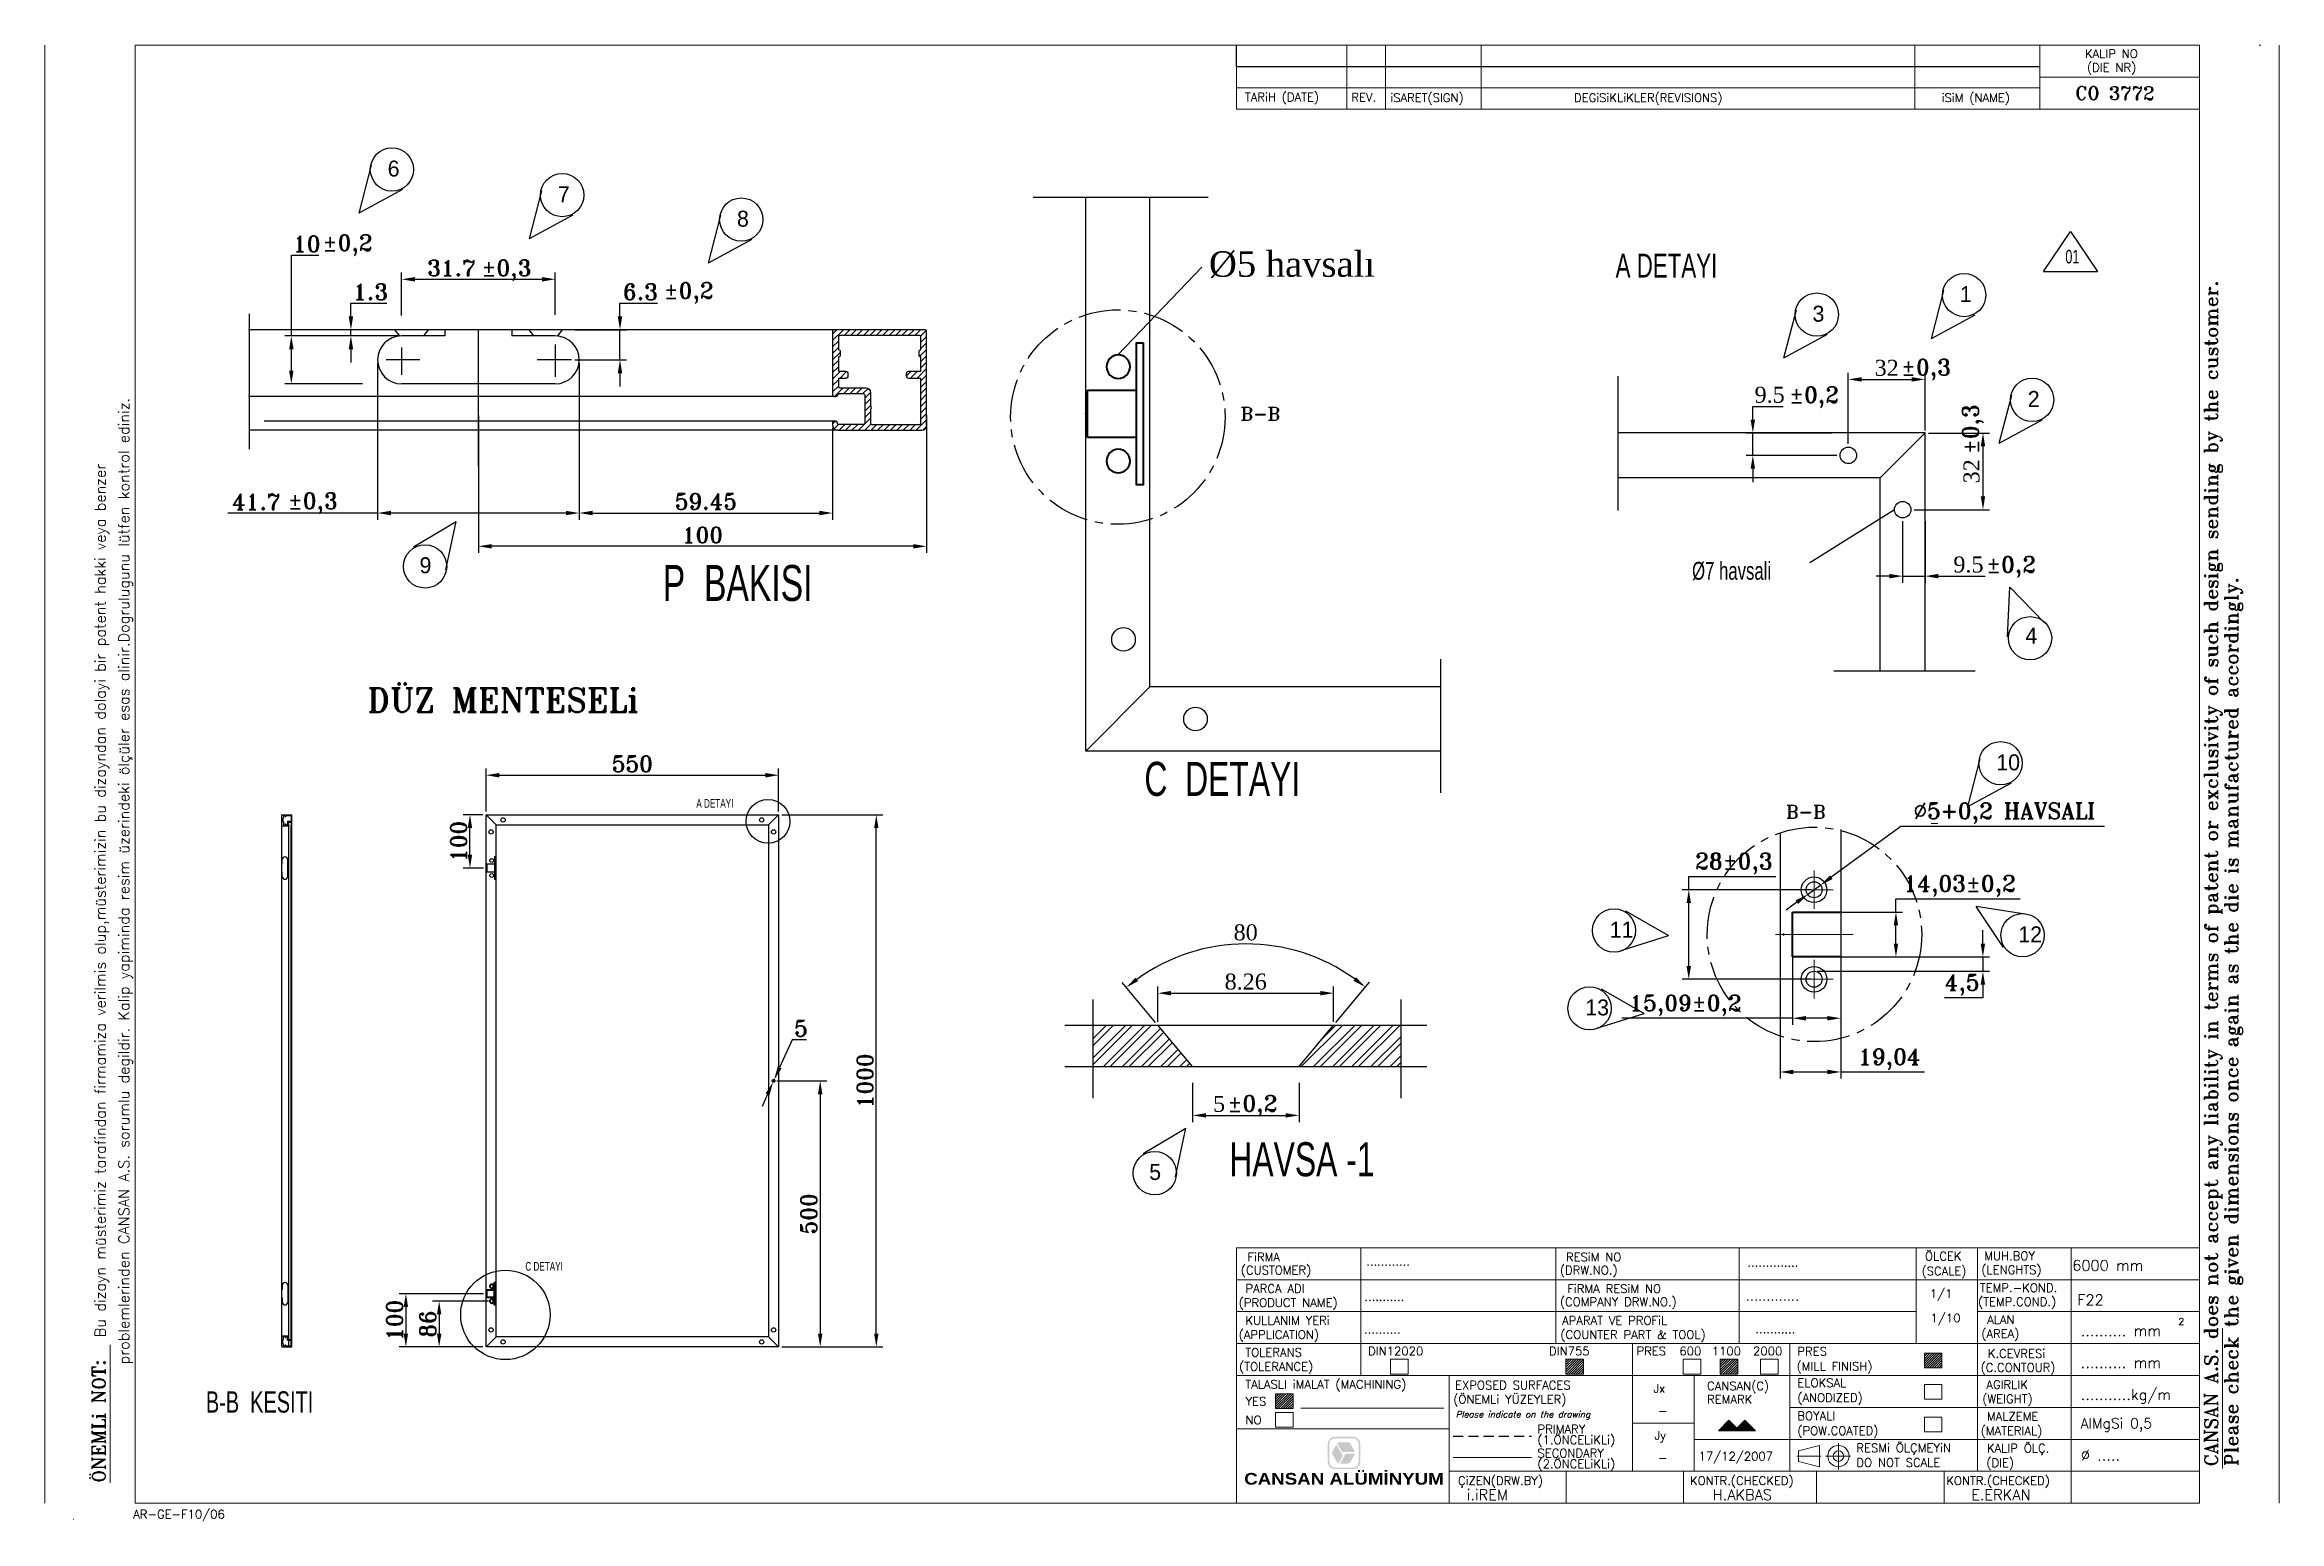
# Model space of a CAD drawing. Header units: millimetres. Extents: x 2483 to 2903, y 1404 to 1682.
import ezdxf

# ---------------------------------------------------------------- set-up
doc = ezdxf.new("R2010")
doc.units = ezdxf.units.MM
doc.header["$LTSCALE"] = 5
for name, pattern in [('CENTER', [1.25, 0.8, -0.15, 0.15, -0.15]), ('DASHED', [19.05, 12.7, -6.35]), ('HIDDEN', [9.525, 6.35, -3.175])]:
    doc.linetypes.add(name, pattern=pattern)
for name, color, linetype, lineweight in [('cizgi', 7, 'Continuous', 20), ('EKSEN', 6, 'CENTER', 18), ('olcu', 242, 'Continuous', 18), ('taram', 5, 'Continuous', 18), ('VOLLEBREIT', 7, 'Continuous', 40)]:
    doc.layers.add(name, color=color, linetype=linetype, lineweight=lineweight)
doc.layers.add('KESIK', color=150, linetype='DASHED')
doc.styles.add('ROMANT', font='romant.shx', dxfattribs={"height": 3})
doc.dimstyles.new('ISO-25', dxfattribs={"dimtxt": 10, "dimasz": 2.5, "dimexe": 1.25, "dimexo": 0.625, "dimtad": 1, "dimtoh": 1, "dimlfac": 5, "dimtxsty": 'ROMANT', "dimcen": 2.5, "dimclrd": 242, "dimclre": 242, "dimclrt": 242, "dimadec": 1, "dimazin": 2, "dimtfac": 1, "dimtmove": 0, "dimatfit": 3, "dimfxl": 0, "dimarcsym": 0})

msp = doc.modelspace()

# ---------------------------------------------------------------- texts
at = {"color": 0, "linetype": 'Continuous'}
for s, p in [('6', (2547.8572, 1656.7359)), ('7', (2579.8524, 1651.921)), ('8', (2613.5122, 1647.317)), ('1', (2843.3478, 1633.1382)), ('3', (2815.6522, 1629.4634)), ('2', (2856.1164, 1613.4453)), ('9', (2553.8439, 1582.1887)), ('4', (2855.67, 1568.9597)), ('10', (2850.2013, 1545.1444)), ('11', (2777.5443, 1513.7123)), ('12', (2854.3325, 1512.8151)), ('13', (2772.9521, 1499.0772)), ('5', (2690.9897, 1468.1546))]:
    msp.add_text(s, height=3, dxfattribs=at).set_placement(p)
at = {"width": 0.7}
for s, height, p in [('A DETAYI', 4.48, (2778.6506, 1637.7623)), ('01', 2.53044, (2863.1815, 1640.4206)), ('P  BAKISI ', 6.76, (2599.5672, 1576.9732)), ('Ø7 havsali', 3.36, (2793.0199, 1580.9568)), ('C  DETAYI', 6.4, (2690.0823, 1540.338)), ('A DETAYI', 1.632, (2605.8706, 1538.1134)), ('C DETAYI', 1.632, (2573.7347, 1451.0988)), ('B-B  KESITI', 4, (2513.6957, 1424.4304))]:
    msp.add_text(s, height=height, dxfattribs=at).set_placement(p)
at = {"color": 7, "style": 'ROMANT'}
for s, height, p in [('DÜZ MENTESELi', 4.5, (2544.0321, 1556.1004)), ('.......... mm', 2, (2866.0733, 1438.8162)), ('.......... mm', 2, (2866.0733, 1432.8162)), ('...........kg/m', 2, (2866.0733, 1426.8162))]:
    msp.add_text(s, height=height, dxfattribs=at).set_placement(p)
at = {"lineweight": 30, "width": 0.7}
msp.add_text('HAVSA -1', height=6.4, dxfattribs=at).set_placement((2706.0451, 1468.8506))
at = {"color": 242, "ltscale": 5, "char_height": 3, "attachment_point": 5, "style": 'ROMANT'}
for s, insert in [('±0,{\\fRomanT|b0|i0|c162|p2;2}', (2540.3166, 1643.846)), ('±0{\\fRomanT|b0|i0|c162|p2;,3}', (2570.1761, 1639.0976)), ('±0,{\\fRomanT|b0|i0|c162|p2;2}', (2604.413, 1634.8474)), ('±0,{\\fRomanT|b0|i0|c162|p2;3}', (2836.9742, 1620.4461)), ('±0,{\\fRomanT|b0|i0|c162|p2;2}', (2815.9378, 1615.2781)), ('±0,{\\fRomanT|b0|i0|c162|p2;3}', (2533.7632, 1595.3396)), ('±0,{\\fRomanT|b0|i0|c162|p2;2}', (2852.9646, 1583.3711)), ('±0,{\\fRomanT|b0|i0|c162|p2;2}', (2710.3893, 1482.0972))]:
    msp.add_mtext(s, dxfattribs=dict(at, insert=insert))
at = {"insert": (2702.2254, 1637.7029), "char_height": 4.8, "width": 263.760064, "attachment_point": 7}
msp.add_mtext('{\\fTimes New Roman|b0|i0|c162|p18;Ø5 havsalı}', dxfattribs=at)
at = {"color": 242, "ltscale": 5, "insert": (2845.804, 1609.2416), "char_height": 3, "attachment_point": 5, "rotation": 90, "style": 'ROMANT'}
msp.add_mtext('±0,{\\fRomanT|b0|i0|c162|p2;3}', dxfattribs=at)
at = {"color": 244, "ltscale": 0.05, "insert": (2708.8382, 1413.0908), "char_height": 2.2, "width": 37.00808, "attachment_point": 1}
msp.add_mtext('{\\fArial Black|b0|i0|c0|p34;CANSAN AL\\fArial Black|b0|i0|c162|p34;Ü\\fArial Black|b0|i0|c0|p34;M\\fArial Black|b0|i0|c162|p34;İNYUM}', dxfattribs=at)
at = {"layer": 'cizgi', "style": 'ROMANT'}
for s, height, p in [('KALIP NO', 1.6, (2866.8554, 1679.0292)), ('(DIE NR)', 1.6, (2867.2516, 1676.428)), ('TARiH (DATE)', 1.6, (2708.9734, 1670.8681)), ('REV.', 1.6, (2728.996, 1670.8281)), ('iSARET(SIGN)', 1.6, (2736.3025, 1670.7524)), ('DEGiSiKLiKLER(REVISIONS)', 1.6, (2770.8285, 1670.7524)), ('iSiM (NAME)', 1.6, (2839.9266, 1670.7524)), ('CO 3772', 2.5, (2865.0309, 1671.1833)), ('FiRMA', 1.6, (2709.4569, 1452.8666)), ('RESiM NO', 1.6, (2769.3132, 1452.8666)), ('ÖLCEK', 1.6, (2836.8058, 1453.0364)), ('MUH.BOY', 1.6, (2847.9347, 1453.0866)), ('(CUSTOMER)', 1.6, (2708.2063, 1450.4017)), ('............', 1.6, (2731.7756, 1452.0708)), ('(DRW.NO.)', 1.6, (2768.183, 1450.4017)), ('..............', 1.6, (2803.4159, 1451.8586)), ('(SCALE)', 1.6, (2836.1578, 1450.2343)), ('(LENGHTS)', 1.6, (2847.3919, 1450.4646)), ('6000 mm', 2, (2864.4766, 1451.1033)), ('(PRODUCT NAME)', 1.6, (2707.812, 1444.2905)), ('PARCA ADI', 1.6, (2709.0784, 1446.9439)), ('...........', 1.6, (2731.4054, 1445.4458)), ('(COMPANY DRW.NO.)', 1.6, (2768.183, 1444.4487)), ('FiRMA RESiM NO', 1.6, (2769.567, 1446.9136)), ('.............', 1.8, (2803.1117, 1445.4819)), ('1/1', 1.6, (2837.7202, 1445.9855)), ('(TEMP.COND.)', 1.6, (2846.7856, 1444.4646)), ('TEMP.-KOND.', 1.6, (2847.1108, 1447.0866)), (' F22', 2, (2864.0372, 1444.6187)), ('KULLANIM YERi', 1.6, (2709.0784, 1440.9439)), ('APARAT VE PROFiL', 1.6, (2768.5942, 1440.9439)), ('1/10', 1.6, (2837.8508, 1441.4155)), ('ALAN', 1.6, (2848.4854, 1441.0866)), ('2', 1.28, (2884.4269, 1440.9166)), ('(APPLICATION)', 1.6, (2707.812, 1438.2905)), ('TOLERANS', 1.6, (2709.057, 1434.9439)), ('..........', 1.6, (2731.3679, 1439.2746)), ('..........', 1.6, (2731.3679, 1439.2746)), ('DIN12020', 1.6, (2732.1336, 1435.1979)), ('DIN755', 1.6, (2766.1336, 1435.1979)), ('(COUNTER PART & TOOL)', 1.6, (2768.2749, 1438.2905)), ('PRES', 1.6, (2782.5768, 1435.1979)), ('600', 1.6, (2790.6289, 1435.1979)), ('1100', 1.6, (2796.7255, 1435.1979)), ('2000', 1.6, (2804.4809, 1435.1979)), ('...........', 1.6, (2804.9082, 1439.3198)), ('PRES', 1.6, (2812.8173, 1435.1409)), ('(AREA)', 1.6, (2847.3919, 1438.4646)), ('(TOLERANCE)', 1.6, (2707.8885, 1432.2905)), ('(MILL FINISH)', 1.6, (2812.6631, 1432.3432)), ('(C.CONTOUR)', 1.6, (2847.2623, 1432.1104)), ('K.CEVRESi', 1.6, (2848.615, 1434.7324)), ('TALASLI iMALAT (MACHINING)', 1.6, (2709.057, 1428.9439)), ('(ÖNEMLi YÜZEYLER)', 1.6, (2748.1453, 1426.1398)), ('EXPOSED SURFACES', 1.6, (2748.4646, 1428.7933)), ('Jx', 1.6, (2785.7467, 1428.185)), ('CANSAN(C)', 1.6, (2795.8404, 1428.6477)), ('ELOKSAL', 1.6, (2812.8173, 1429.2347)), ('(ANODIZED)', 1.6, (2812.8173, 1426.437)), ('(WEIGHT)', 1.6, (2847.5702, 1426.2125)), ('AGIRLIK', 1.6, (2848.3311, 1428.8972)), ('YES', 1.6, (2709.0851, 1425.7389)), ('NO', 1.6, (2709.0851, 1422.2389)), ('-', 1.6, (2786.6237, 1423.958)), ('REMARK', 1.6, (2795.8404, 1426.1177)), ('BOYALI', 1.6, (2812.8173, 1423.0216)), ('MALZEME', 1.6, (2848.4435, 1422.9433)), ('PRIMARY', 1.6, (2763.9697, 1420.5181)), ('(1.ÖNCELiKLi)', 1.6, (2763.9697, 1418.5132)), ('Jy', 1.6, (2785.9357, 1419.3654)), ('(POW.COATED)', 1.6, (2812.8173, 1420.2239)), ('(MATERIAL)', 1.6, (2847.26, 1420.2034)), ('AlMgSi 0,5', 1.92, (2866.0608, 1421.4638)), ('SECONDARY', 1.6, (2763.9697, 1416.0118)), ('(2.ÖNCELiKLi)', 1.6, (2763.9697, 1414.0069)), ('-', 1.6, (2786.6237, 1415.1384)), ('17/12/2007', 1.6, (2794.2501, 1415.4297)), ('RESMi ÖLÇMEYiN', 1.6, (2823.9102, 1417.0028)), ('DO NOT SCALE', 1.6, (2823.9102, 1414.2454)), ('(DIE)', 1.6, (2848.3321, 1414.2034)), ('KALIP ÖLÇ.', 1.6, (2848.4435, 1416.9433)), ('%%C .....', 2, (2866.0913, 1415.4139)), ('ÇiZEN(DRW.BY)', 1.6, (2749.0203, 1410.8382)), ('KONTR.(CHECKED)', 1.6, (2792.6256, 1410.8382)), ('KONTR.(CHECKED)', 1.6, (2840.7893, 1410.8382)), ('i.iREM', 2, (2750.6773, 1408.0022)), ('H.AKBAS', 2, (2796.8941, 1407.9916)), ('E.ERKAN', 2, (2845.4982, 1407.9916)), ('AR-GE-F10/06', 1.6, (2500.0316, 1404.5376))]:
    msp.add_text(s, height=height, dxfattribs=at).set_placement(p)
for s, height, p in [('problemlerinden CANSAN A.S. sorumlu degildir. Kalip yapiminda resim üzerindeki ölçüler esas alinir.Dogrulugunu lütfen kontrol ediniz.', 2, (2499.2715, 1433.4852)), ('CANSAN A.S. does not accept any liability in terms of patent or exclusivity of such design sending by the customer.', 2.5, (2891.8469, 1414.3517)), (' Bu dizayn müsterimiz tarafindan firmamiza verilmis olup,müsterimizin bu dizayndan dolayi bir patent hakki veya benzer', 2, (2494.8284, 1437.2271)), ('Please check the given dimensions once again as the die is manufactured accordingly.', 2.5, (2895.6616, 1414.4265)), ('ÖNEMLi NOT:', 2.5, (2494.8284, 1411.2773))]:
    msp.add_text(s, height=height, rotation=90, dxfattribs=at).set_placement(p)
at = {"layer": 'cizgi', "color": 242, "style": 'ROMANT'}
msp.add_text('-', height=1.6, dxfattribs=at).set_placement((2837.699, 1534.4358))
at = {"layer": 'cizgi', "style": 'ROMANT', "oblique": 15}
msp.add_text('Please indicate on the drawing', height=1.2, dxfattribs=at).set_placement((2748.584, 1423.5134))
at = {"layer": 'olcu', "color": 5, "style": 'ROMANT'}
for p in [(2708.143, 1610.8958), (2810.6619, 1536.0751)]:
    msp.add_text('B-B', height=2.52, dxfattribs=at).set_placement(p)

# ---------------------------------------------------------------- blocks, each defined once
blk = doc.blocks.new('*D90')
at = {"color": 242, "lineweight": -2, "ltscale": 5}
for p, q in [((2566.34, 1537.4), (2566.34, 1545.47)), ((2568.84, 1544.22), (2618.84, 1544.22)), ((2621.34, 1537.4), (2621.34, 1545.47))]:
    blk.add_line(p, q, dxfattribs=at)
at = {"color": 242, "ltscale": 5}
for points in [[(2568.84, 1544.64), (2568.84, 1543.8), (2566.34, 1544.22)], [(2618.84, 1544.64), (2618.84, 1543.8), (2621.34, 1544.22)]]:
    blk.add_solid(points, dxfattribs=at)
at = {"layer": 'Defpoints', "color": 0, "ltscale": 5}
for p in [(2621.34, 1544.22), (2566.34, 1536.78), (2621.34, 1536.78)]:
    blk.add_point(p, dxfattribs=at)
at = {"color": 242, "ltscale": 5, "insert": (2593.84, 1546.35), "char_height": 3, "attachment_point": 5, "style": 'ROMANT'}
blk.add_mtext('{\\fRomanT|b0|i0|c162|p2;550}', dxfattribs=at)
blk = doc.blocks.new('BOHRSYMBOL_ALUSCHARNIER')
at = {"layer": 'VOLLEBREIT'}
for p, q in [((-7, -0.5), (-7, -15)), ((7, -0.5), (-7, -0.5)), ((7, -15), (7, -0.5))]:
    blk.add_line(p, q, dxfattribs=at)
blk.add_lwpolyline([(-21.05, -17), (21.05, -17), (21.05, -15), (-21.05, -15)], close=True, dxfattribs=at)
at = {"layer": 'VOLLEBREIT', "ltscale": 0.5}
for centre in [(-14, -9.6), (14, -9.6)]:
    blk.add_circle(centre, 3.5, dxfattribs=at)
at = {"layer": 'VOLLEBREIT', "color": 1, "ltscale": 0.5}
blk.add_point((0, 0), dxfattribs=at)
blk = doc.blocks.new('*D91')
at = {"color": 242, "lineweight": -2, "ltscale": 5}
for p, q in [((2621.97, 1536.78), (2640.95, 1536.78)), ((2639.7, 1439.28), (2639.7, 1534.28)), ((2621.97, 1436.78), (2640.95, 1436.78))]:
    blk.add_line(p, q, dxfattribs=at)
at = {"color": 242, "ltscale": 5}
for points in [[(2639.28, 1534.28), (2640.11, 1534.28), (2639.7, 1536.78)], [(2639.28, 1439.28), (2640.11, 1439.28), (2639.7, 1436.78)]]:
    blk.add_solid(points, dxfattribs=at)
at = {"layer": 'Defpoints', "color": 0, "ltscale": 5}
for p in [(2621.34, 1536.78), (2639.7, 1536.78), (2621.34, 1436.78)]:
    blk.add_point(p, dxfattribs=at)
at = {"color": 242, "ltscale": 5, "insert": (2637.57, 1486.78), "char_height": 3, "attachment_point": 5, "rotation": 90, "style": 'ROMANT'}
blk.add_mtext('{\\fRomanT|b0|i0|c162|p2;1000}', dxfattribs=at)
blk = doc.blocks.new('*D97')
at = {"color": 242, "linetype": 'HIDDEN', "lineweight": -2, "ltscale": 5}
for p, q in [((2621.02, 1486.78), (2630.4, 1486.78)), ((2629.15, 1484.28), (2629.15, 1439.28)), ((2621.97, 1436.78), (2630.4, 1436.78))]:
    blk.add_line(p, q, dxfattribs=at)
at = {"color": 242, "linetype": 'HIDDEN', "ltscale": 5}
for points in [[(2628.73, 1484.28), (2629.56, 1484.28), (2629.15, 1486.78)], [(2628.73, 1439.28), (2629.56, 1439.28), (2629.15, 1436.78)]]:
    blk.add_solid(points, dxfattribs=at)
at = {"layer": 'Defpoints', "color": 0, "linetype": 'HIDDEN', "ltscale": 5}
for p in [(2620.39, 1486.78), (2621.34, 1436.78), (2629.15, 1436.78)]:
    blk.add_point(p, dxfattribs=at)
at = {"color": 242, "linetype": 'HIDDEN', "ltscale": 5, "insert": (2627.02, 1461.78), "char_height": 3, "attachment_point": 5, "rotation": 90, "style": 'ROMANT'}
blk.add_mtext('{\\fRomanT|b0|i0|c162|p2;500}', dxfattribs=at)
blk = doc.blocks.new('*D98')
at = {"color": 242, "linetype": 'HIDDEN', "lineweight": -2, "ltscale": 5}
for p, q in [((2623.89, 1494.51), (2621.52, 1489.28)), ((2626.55, 1494.51), (2623.89, 1494.51)), ((2620.29, 1486.55), (2620.5, 1487)), ((2619.26, 1484.27), (2618.23, 1481.99))]:
    blk.add_line(p, q, dxfattribs=at)
at = {"color": 242, "linetype": 'HIDDEN', "ltscale": 5}
for points in [[(2621.15, 1489.45), (2621.9, 1489.11), (2620.5, 1487)], [(2618.88, 1484.44), (2619.64, 1484.1), (2620.29, 1486.55)]]:
    blk.add_solid(points, dxfattribs=at)
at = {"layer": 'Defpoints', "color": 0, "linetype": 'HIDDEN', "ltscale": 5}
for p in [(2620.5, 1487), (2620.29, 1486.55)]:
    blk.add_point(p, dxfattribs=at)
at = {"color": 242, "linetype": 'HIDDEN', "ltscale": 5, "insert": (2625.53, 1496.64), "char_height": 3, "attachment_point": 5, "style": 'ROMANT'}
blk.add_mtext('{\\fRomanT|b0|i0|c162|p2;5}', dxfattribs=at)
blk = doc.blocks.new('*D101')
at = {"color": 242, "linetype": 'HIDDEN', "lineweight": -2, "ltscale": 5}
for p, q in [((2565.72, 1536.78), (2562.07, 1536.78)), ((2563.32, 1529.28), (2563.32, 1534.28)), ((2565.87, 1526.78), (2562.07, 1526.78))]:
    blk.add_line(p, q, dxfattribs=at)
at = {"color": 242, "linetype": 'HIDDEN', "ltscale": 5}
for points in [[(2562.9, 1534.28), (2563.74, 1534.28), (2563.32, 1536.78)], [(2562.9, 1529.28), (2563.74, 1529.28), (2563.32, 1526.78)]]:
    blk.add_solid(points, dxfattribs=at)
at = {"layer": 'Defpoints', "color": 0, "linetype": 'HIDDEN', "ltscale": 5}
for p in [(2563.32, 1536.78), (2566.34, 1536.78), (2566.5, 1526.78)]:
    blk.add_point(p, dxfattribs=at)
at = {"color": 242, "linetype": 'HIDDEN', "ltscale": 5, "insert": (2561.19, 1531.78), "char_height": 3, "attachment_point": 5, "rotation": 90, "style": 'ROMANT'}
blk.add_mtext('{\\fRomanT|b0|i0|c162|p2;100}', dxfattribs=at)
blk = doc.blocks.new('*D111')
at = {"color": 242, "lineweight": -2, "ltscale": 5}
for p, q in [((2529.75, 1626.78), (2529.75, 1641.95)), ((2529.75, 1641.95), (2534.94, 1641.95)), ((2543.26, 1626.78), (2528.5, 1626.78)), ((2529.75, 1620.28), (2529.75, 1624.28)), ((2543.15, 1617.78), (2528.5, 1617.78))]:
    blk.add_line(p, q, dxfattribs=at)
at = {"color": 242, "ltscale": 5}
for points in [[(2529.33, 1624.28), (2530.16, 1624.28), (2529.75, 1626.78)], [(2529.33, 1620.28), (2530.16, 1620.28), (2529.75, 1617.78)]]:
    blk.add_solid(points, dxfattribs=at)
at = {"layer": 'Defpoints', "color": 0, "ltscale": 5}
for p in [(2543.88, 1626.78), (2529.75, 1617.78), (2543.77, 1617.78)]:
    blk.add_point(p, dxfattribs=at)
at = {"color": 242, "ltscale": 5, "insert": (2532.66, 1644.08), "char_height": 3, "attachment_point": 5, "style": 'ROMANT'}
blk.add_mtext('10', dxfattribs=at)
blk = doc.blocks.new('*D112')
at = {"color": 242, "lineweight": -2, "ltscale": 5}
for p, q in [((2591.52, 1630.45), (2591.52, 1632.95)), ((2591.52, 1632.95), (2598.57, 1632.95)), ((2583.03, 1627.95), (2592.77, 1627.95)), ((2591.52, 1622.28), (2591.52, 1627.95)), ((2583.03, 1622.28), (2592.77, 1622.28)), ((2591.52, 1619.78), (2591.52, 1617.28))]:
    blk.add_line(p, q, dxfattribs=at)
at = {"color": 242, "ltscale": 5}
for points in [[(2591.1, 1630.45), (2591.94, 1630.45), (2591.52, 1627.95)], [(2591.1, 1619.78), (2591.94, 1619.78), (2591.52, 1622.28)]]:
    blk.add_solid(points, dxfattribs=at)
at = {"layer": 'Defpoints', "color": 0, "ltscale": 5}
for p in [(2582.4, 1627.95), (2591.52, 1627.95), (2582.4, 1622.28)]:
    blk.add_point(p, dxfattribs=at)
at = {"color": 242, "ltscale": 5, "insert": (2595.36, 1635.08), "char_height": 3, "attachment_point": 5, "style": 'ROMANT'}
blk.add_mtext('6.3', dxfattribs=at)
blk = doc.blocks.new('*D113')
at = {"color": 242, "lineweight": -2, "ltscale": 5}
for p, q in [((2540.95, 1630.45), (2540.95, 1632.95)), ((2540.95, 1632.95), (2547.72, 1632.95)), ((2549.83, 1627.95), (2539.7, 1627.95)), ((2549.84, 1626.78), (2539.7, 1626.78)), ((2540.95, 1626.78), (2540.95, 1627.95)), ((2540.95, 1624.28), (2540.95, 1621.78))]:
    blk.add_line(p, q, dxfattribs=at)
at = {"color": 242, "ltscale": 5}
for points in [[(2540.53, 1630.45), (2541.37, 1630.45), (2540.95, 1627.95)], [(2540.53, 1624.28), (2541.37, 1624.28), (2540.95, 1626.78)]]:
    blk.add_solid(points, dxfattribs=at)
at = {"layer": 'Defpoints', "color": 0, "ltscale": 5}
for p in [(2540.95, 1627.95), (2550.46, 1627.95), (2550.47, 1626.78)]:
    blk.add_point(p, dxfattribs=at)
at = {"color": 242, "ltscale": 5, "insert": (2544.65, 1635.08), "char_height": 3, "attachment_point": 5, "style": 'ROMANT'}
blk.add_mtext('1.3', dxfattribs=at)
blk = doc.blocks.new('*D114')
at = {"color": 242, "lineweight": -2, "ltscale": 5}
for p, q in [((2550.47, 1630.63), (2550.47, 1638.68)), ((2579.36, 1630.74), (2579.36, 1638.68)), ((2552.97, 1637.43), (2576.86, 1637.43))]:
    blk.add_line(p, q, dxfattribs=at)
at = {"color": 242, "ltscale": 5}
for points in [[(2552.97, 1637.85), (2552.97, 1637.01), (2550.47, 1637.43)], [(2576.86, 1637.85), (2576.86, 1637.01), (2579.36, 1637.43)]]:
    blk.add_solid(points, dxfattribs=at)
at = {"layer": 'Defpoints', "color": 0, "ltscale": 5}
for p in [(2579.36, 1637.43), (2550.47, 1630.01), (2579.36, 1630.12)]:
    blk.add_point(p, dxfattribs=at)
at = {"color": 242, "ltscale": 5, "insert": (2559.85, 1639.55), "char_height": 3, "attachment_point": 5, "style": 'ROMANT'}
blk.add_mtext('31.7', dxfattribs=at)
blk = doc.blocks.new('*D115')
at = {"color": 242, "lineweight": -2, "ltscale": 5}
for p, q in [((2545.97, 1621.66), (2545.97, 1592.25)), ((2583.86, 1621.66), (2583.86, 1592.25)), ((2545.97, 1593.5), (2517.83, 1593.5)), ((2581.36, 1593.5), (2548.47, 1593.5))]:
    blk.add_line(p, q, dxfattribs=at)
at = {"color": 242, "ltscale": 5}
for points in [[(2548.47, 1593.92), (2548.47, 1593.08), (2545.97, 1593.5)], [(2581.36, 1593.92), (2581.36, 1593.08), (2583.86, 1593.5)]]:
    blk.add_solid(points, dxfattribs=at)
at = {"layer": 'Defpoints', "color": 0, "ltscale": 5}
for p in [(2545.97, 1622.28), (2583.86, 1622.28), (2583.86, 1593.5)]:
    blk.add_point(p, dxfattribs=at)
at = {"color": 242, "ltscale": 5, "insert": (2523.17, 1595.62), "char_height": 3, "attachment_point": 5, "style": 'ROMANT'}
blk.add_mtext('41.7', dxfattribs=at)
blk = doc.blocks.new('*D116')
at = {"color": 242, "linetype": 'HIDDEN', "lineweight": -2, "ltscale": 5}
for p, q in [((2564.91, 1611.81), (2564.91, 1586)), ((2649.13, 1611.81), (2649.13, 1586)), ((2646.63, 1587.25), (2567.41, 1587.25))]:
    blk.add_line(p, q, dxfattribs=at)
at = {"color": 242, "linetype": 'HIDDEN', "ltscale": 5}
for points in [[(2567.41, 1587.66), (2567.41, 1586.83), (2564.91, 1587.25)], [(2646.63, 1587.66), (2646.63, 1586.83), (2649.13, 1587.25)]]:
    blk.add_solid(points, dxfattribs=at)
at = {"layer": 'Defpoints', "color": 0, "linetype": 'HIDDEN', "ltscale": 5}
for p in [(2564.91, 1612.44), (2649.13, 1612.44), (2564.91, 1587.25)]:
    blk.add_point(p, dxfattribs=at)
at = {"color": 242, "linetype": 'HIDDEN', "ltscale": 5, "insert": (2607.02, 1589.37), "char_height": 3, "attachment_point": 5, "style": 'ROMANT'}
blk.add_mtext('{\\fRomanT|b0|i0|c162|p2;100}', dxfattribs=at)
blk = doc.blocks.new('*D117')
at = {"color": 242, "linetype": 'HIDDEN', "lineweight": -2, "ltscale": 5}
for p, q in [((2583.86, 1621.66), (2583.86, 1592.25)), ((2631.49, 1609.49), (2631.49, 1592.25)), ((2586.36, 1593.5), (2628.99, 1593.5))]:
    blk.add_line(p, q, dxfattribs=at)
at = {"color": 242, "linetype": 'HIDDEN', "ltscale": 5}
for points in [[(2586.36, 1593.92), (2586.36, 1593.08), (2583.86, 1593.5)], [(2628.99, 1593.92), (2628.99, 1593.08), (2631.49, 1593.5)]]:
    blk.add_solid(points, dxfattribs=at)
at = {"layer": 'Defpoints', "color": 0, "linetype": 'HIDDEN', "ltscale": 5}
for p in [(2583.86, 1622.28), (2631.49, 1610.12), (2631.49, 1593.5)]:
    blk.add_point(p, dxfattribs=at)
at = {"color": 242, "linetype": 'HIDDEN', "ltscale": 5, "insert": (2607.67, 1595.66), "char_height": 3, "attachment_point": 5, "style": 'ROMANT'}
blk.add_mtext('{\\fRomanT|b0|i0|c162|p2;59.45}', dxfattribs=at)
blk = doc.blocks.new('*D121')
at = {"color": 242, "lineweight": -2, "ltscale": 5}
for p, q in [((2699.15, 1486.42), (2699.15, 1479.04)), ((2719.15, 1486.42), (2719.15, 1479.04)), ((2701.65, 1480.29), (2716.65, 1480.29))]:
    blk.add_line(p, q, dxfattribs=at)
at = {"color": 242, "ltscale": 5}
for points in [[(2701.65, 1480.71), (2701.65, 1479.88), (2699.15, 1480.29)], [(2716.65, 1480.71), (2716.65, 1479.88), (2719.15, 1480.29)]]:
    blk.add_solid(points, dxfattribs=at)
at = {"layer": 'Defpoints', "color": 0, "ltscale": 5}
for p in [(2699.15, 1487.05), (2719.15, 1487.05), (2719.15, 1480.29)]:
    blk.add_point(p, dxfattribs=at)
at = {"color": 242, "ltscale": 5, "insert": (2704.12, 1482.44), "char_height": 3, "attachment_point": 5, "style": 'ROMANT'}
blk.add_mtext('{\\fTimes New Roman Tur|b0|i0|c162|p18;5}', dxfattribs=at)
blk = doc.blocks.new('*D122')
at = {"color": 242, "lineweight": -2, "ltscale": 5}
for p, q in [((2692.2, 1497.75), (2685.88, 1505.27)), ((2726.06, 1497.75), (2732.4, 1505.36))]:
    blk.add_line(p, q, dxfattribs=at)
blk.add_arc((2709.19, 1477.52), 35, 54.2882, 125.9365, dxfattribs=at)
at = {"color": 242, "ltscale": 5}
for points in [[(2688.91, 1505.53), (2688.4, 1506.18), (2686.68, 1504.32)], [(2729.88, 1506.26), (2729.37, 1505.61), (2731.6, 1504.4)]]:
    blk.add_solid(points, dxfattribs=at)
at = {"layer": 'Defpoints', "color": 0, "ltscale": 5}
for p in [(2717.18, 1511.59), (2692.6, 1497.27), (2725.65, 1497.27), (2699.15, 1489.47), (2719.15, 1489.47)]:
    blk.add_point(p, dxfattribs=at)
at = {"color": 242, "ltscale": 5, "insert": (2709.12, 1514.67), "char_height": 3, "attachment_point": 5, "rotation": 0.1123, "style": 'ROMANT'}
blk.add_mtext('{\\fTimes New Roman|b0|i0|c162|p18;80}', dxfattribs=at)
blk = doc.blocks.new('*D123')
at = {"color": 242, "lineweight": -2, "ltscale": 5}
for p, q in [((2692.6, 1497.9), (2692.6, 1504.51)), ((2725.65, 1497.9), (2725.65, 1504.51)), ((2695.1, 1503.26), (2723.15, 1503.26))]:
    blk.add_line(p, q, dxfattribs=at)
at = {"color": 242, "ltscale": 5}
for points in [[(2695.1, 1503.68), (2695.1, 1502.84), (2692.6, 1503.26)], [(2723.15, 1503.68), (2723.15, 1502.84), (2725.65, 1503.26)]]:
    blk.add_solid(points, dxfattribs=at)
at = {"layer": 'Defpoints', "color": 0, "ltscale": 5}
for p in [(2725.65, 1503.26), (2692.6, 1497.27), (2725.65, 1497.27)]:
    blk.add_point(p, dxfattribs=at)
at = {"color": 242, "ltscale": 5, "insert": (2709.13, 1505.41), "char_height": 3, "attachment_point": 5, "style": 'ROMANT'}
blk.add_mtext('{\\fTimes New Roman Tur|b0|i0|c162|p18;8.26}', dxfattribs=at)
blk = doc.blocks.new('*D124')
at = {"color": 242, "linetype": 'HIDDEN', "lineweight": -2, "ltscale": 5}
for p, q in [((2566.78, 1445.38), (2556.28, 1445.38)), ((2557.53, 1442.88), (2557.53, 1439.28)), ((2565.72, 1436.78), (2556.28, 1436.78))]:
    blk.add_line(p, q, dxfattribs=at)
at = {"color": 242, "linetype": 'HIDDEN', "ltscale": 5}
for points in [[(2557.11, 1442.88), (2557.95, 1442.88), (2557.53, 1445.38)], [(2557.11, 1439.28), (2557.95, 1439.28), (2557.53, 1436.78)]]:
    blk.add_solid(points, dxfattribs=at)
at = {"layer": 'Defpoints', "color": 0, "linetype": 'HIDDEN', "ltscale": 5}
for p in [(2567.41, 1445.38), (2557.53, 1436.78), (2566.34, 1436.78)]:
    blk.add_point(p, dxfattribs=at)
at = {"color": 242, "linetype": 'HIDDEN', "ltscale": 5, "insert": (2555.4, 1441.08), "char_height": 3, "attachment_point": 5, "rotation": 90, "style": 'ROMANT'}
blk.add_mtext('{\\fRomanT|b0|i0|c162|p2;86}', dxfattribs=at)
blk = doc.blocks.new('*D125')
at = {"color": 242, "linetype": 'HIDDEN', "lineweight": -2, "ltscale": 5}
for p, q in [((2565.87, 1446.78), (2550.03, 1446.78)), ((2551.28, 1444.28), (2551.28, 1439.28)), ((2565.72, 1436.78), (2550.03, 1436.78))]:
    blk.add_line(p, q, dxfattribs=at)
at = {"color": 242, "linetype": 'HIDDEN', "ltscale": 5}
for points in [[(2550.86, 1444.28), (2551.69, 1444.28), (2551.28, 1446.78)], [(2550.86, 1439.28), (2551.69, 1439.28), (2551.28, 1436.78)]]:
    blk.add_solid(points, dxfattribs=at)
at = {"layer": 'Defpoints', "color": 0, "linetype": 'HIDDEN', "ltscale": 5}
for p in [(2566.5, 1446.78), (2551.28, 1436.78), (2566.34, 1436.78)]:
    blk.add_point(p, dxfattribs=at)
at = {"color": 242, "linetype": 'HIDDEN', "ltscale": 5, "insert": (2549.15, 1441.78), "char_height": 3, "attachment_point": 5, "rotation": 90, "style": 'ROMANT'}
blk.add_mtext('{\\fRomanT|b0|i0|c162|p2;100}', dxfattribs=at)
blk = doc.blocks.new('*D136')
at = {"color": 242, "lineweight": -2, "ltscale": 5}
for p, q in [((2832.6, 1591.95), (2832.6, 1580.39)), ((2836.81, 1591.95), (2836.81, 1580.39)), ((2830.1, 1581.64), (2827.6, 1581.64)), ((2832.6, 1581.64), (2836.81, 1581.64)), ((2839.31, 1581.64), (2848.13, 1581.64))]:
    blk.add_line(p, q, dxfattribs=at)
at = {"color": 242, "ltscale": 5}
for points in [[(2830.1, 1582.06), (2830.1, 1581.22), (2832.6, 1581.64)], [(2839.31, 1582.06), (2839.31, 1581.22), (2836.81, 1581.64)]]:
    blk.add_solid(points, dxfattribs=at)
at = {"layer": 'Defpoints', "color": 0, "ltscale": 5}
for p in [(2832.6, 1592.58), (2836.81, 1592.58), (2836.81, 1581.64)]:
    blk.add_point(p, dxfattribs=at)
at = {"color": 242, "ltscale": 5, "insert": (2844.97, 1583.8), "char_height": 3, "attachment_point": 5, "style": 'ROMANT'}
blk.add_mtext('{\\fTimes New Roman|b0|i0|c162|p18;9.5}', dxfattribs=at)
blk = doc.blocks.new('*D137')
at = {"color": 242, "lineweight": -2, "ltscale": 5}
for p, q in [((2822.39, 1606.51), (2822.39, 1619.87)), ((2824.89, 1618.62), (2834.31, 1618.62)), ((2836.81, 1609.02), (2836.81, 1619.87))]:
    blk.add_line(p, q, dxfattribs=at)
at = {"color": 242, "ltscale": 5}
for points in [[(2824.89, 1619.03), (2824.89, 1618.2), (2822.39, 1618.62)], [(2834.31, 1619.03), (2834.31, 1618.2), (2836.81, 1618.62)]]:
    blk.add_solid(points, dxfattribs=at)
at = {"layer": 'Defpoints', "color": 0, "ltscale": 5}
for p in [(2836.81, 1618.62), (2822.39, 1605.88), (2836.81, 1608.39)]:
    blk.add_point(p, dxfattribs=at)
at = {"color": 242, "ltscale": 5, "insert": (2829.6, 1620.77), "char_height": 3, "attachment_point": 5, "style": 'ROMANT'}
blk.add_mtext('{\\fTimes New Roman|b0|i0|c162|p18;32}', dxfattribs=at)
blk = doc.blocks.new('*D138')
at = {"color": 242, "lineweight": -2, "ltscale": 5}
for p, q in [((2804.44, 1611.04), (2804.44, 1613.54)), ((2804.44, 1613.54), (2810.13, 1613.54)), ((2819.22, 1608.54), (2803.19, 1608.54)), ((2804.44, 1604.33), (2804.44, 1608.54)), ((2820.22, 1604.33), (2803.19, 1604.33)), ((2804.44, 1601.83), (2804.44, 1599.33))]:
    blk.add_line(p, q, dxfattribs=at)
at = {"color": 242, "ltscale": 5}
for points in [[(2804.02, 1611.04), (2804.86, 1611.04), (2804.44, 1608.54)], [(2804.02, 1601.83), (2804.86, 1601.83), (2804.44, 1604.33)]]:
    blk.add_solid(points, dxfattribs=at)
at = {"layer": 'Defpoints', "color": 0, "ltscale": 5}
for p in [(2804.44, 1608.54), (2819.85, 1608.54), (2820.84, 1604.33)]:
    blk.add_point(p, dxfattribs=at)
at = {"color": 242, "ltscale": 5, "insert": (2807.6, 1615.7), "char_height": 3, "attachment_point": 5, "style": 'ROMANT'}
blk.add_mtext('{\\fTimes New Roman|b0|i0|c162|p18;9.5}', dxfattribs=at)
blk = doc.blocks.new('*D139')
at = {"color": 242, "lineweight": -2, "ltscale": 5}
for p, q in [((2837.43, 1608.54), (2848.95, 1608.54)), ((2847.7, 1606.04), (2847.7, 1596.63)), ((2834.77, 1594.13), (2848.95, 1594.13))]:
    blk.add_line(p, q, dxfattribs=at)
at = {"color": 242, "ltscale": 5}
for points in [[(2847.28, 1606.04), (2848.11, 1606.04), (2847.7, 1608.54)], [(2847.28, 1596.63), (2848.11, 1596.63), (2847.7, 1594.13)]]:
    blk.add_solid(points, dxfattribs=at)
at = {"layer": 'Defpoints', "color": 0, "ltscale": 5}
for p in [(2836.81, 1608.54), (2834.15, 1594.13), (2847.7, 1594.13)]:
    blk.add_point(p, dxfattribs=at)
at = {"color": 242, "ltscale": 5, "insert": (2845.55, 1601.34), "char_height": 3, "attachment_point": 5, "rotation": 90, "style": 'ROMANT'}
blk.add_mtext('{\\fTimes New Roman|b0|i0|c162|p18;32}', dxfattribs=at)
blk = doc.blocks.new('*D140')
at = {"color": 242, "lineweight": -2, "ltscale": 5}
for p, q in [((2831.34, 1518.49), (2831.34, 1521)), ((2831.34, 1521), (2854.68, 1521)), ((2816.9, 1518.49), (2832.59, 1518.49)), ((2831.34, 1512.58), (2831.34, 1515.99)), ((2816.9, 1510.08), (2832.59, 1510.08))]:
    blk.add_line(p, q, dxfattribs=at)
at = {"color": 242, "ltscale": 5}
for points in [[(2830.92, 1515.99), (2831.76, 1515.99), (2831.34, 1518.49)], [(2830.92, 1512.58), (2831.76, 1512.58), (2831.34, 1510.08)]]:
    blk.add_solid(points, dxfattribs=at)
at = {"layer": 'Defpoints', "color": 0, "ltscale": 5}
for p in [(2816.28, 1518.49), (2816.28, 1510.08), (2831.34, 1510.08)]:
    blk.add_point(p, dxfattribs=at)
at = {"color": 242, "ltscale": 5, "insert": (2843.32, 1523.41), "char_height": 3, "attachment_point": 5, "style": 'ROMANT'}
blk.add_mtext('14,03±0,2', dxfattribs=at)
blk = doc.blocks.new('*D141')
at = {"color": 242, "lineweight": -2, "ltscale": 5}
for p, q in [((2811.92, 1513.68), (2811.92, 1497.3)), ((2820.97, 1515.66), (2820.97, 1497.3)), ((2811.92, 1498.55), (2779.81, 1498.55)), ((2818.47, 1498.55), (2814.42, 1498.55))]:
    blk.add_line(p, q, dxfattribs=at)
at = {"color": 242, "ltscale": 5}
for points in [[(2814.42, 1498.97), (2814.42, 1498.13), (2811.92, 1498.55)], [(2818.47, 1498.97), (2818.47, 1498.13), (2820.97, 1498.55)]]:
    blk.add_solid(points, dxfattribs=at)
at = {"layer": 'Defpoints', "color": 0, "ltscale": 5}
for p in [(2820.97, 1516.29), (2811.92, 1514.3), (2820.97, 1498.55)]:
    blk.add_point(p, dxfattribs=at)
at = {"color": 242, "ltscale": 5, "insert": (2791.79, 1500.96), "char_height": 3, "attachment_point": 5, "style": 'ROMANT'}
blk.add_mtext('15,09±0,2', dxfattribs=at)
blk = doc.blocks.new('*D142')
at = {"color": 242, "lineweight": -2, "ltscale": 5}
for p, q in [((2832.25, 1534.57), (2819.18, 1525.06)), ((2870.56, 1534.57), (2832.25, 1534.57)), ((2814.74, 1521.82), (2817.16, 1523.59)), ((2812.71, 1520.35), (2810.69, 1518.88))]:
    blk.add_line(p, q, dxfattribs=at)
at = {"color": 242, "ltscale": 5}
for points in [[(2818.94, 1525.39), (2819.43, 1524.72), (2817.16, 1523.59)], [(2812.47, 1520.69), (2812.96, 1520.01), (2814.74, 1521.82)]]:
    blk.add_solid(points, dxfattribs=at)
at = {"layer": 'Defpoints', "color": 0, "ltscale": 5}
for p in [(2814.74, 1521.82), (2817.16, 1523.59)]:
    blk.add_point(p, dxfattribs=at)
at = {"color": 242, "ltscale": 5, "insert": (2851.72, 1537.05), "char_height": 3, "attachment_point": 5, "style": 'ROMANT'}
blk.add_mtext('{\\fRomanT|b0|i0|c162|p2;%%C5+0,2 HAVSALI}', dxfattribs=at)
blk = doc.blocks.new('*D143')
at = {"color": 242, "lineweight": -2, "ltscale": 5}
for p, q in [((2792.4, 1522.7), (2792.4, 1525.2)), ((2792.4, 1525.2), (2808.74, 1525.2)), ((2815.32, 1522.7), (2791.15, 1522.7)), ((2792.4, 1508.37), (2792.4, 1520.2)), ((2815.32, 1505.87), (2791.15, 1505.87))]:
    blk.add_line(p, q, dxfattribs=at)
at = {"color": 242, "ltscale": 5}
for points in [[(2791.98, 1520.2), (2792.82, 1520.2), (2792.4, 1522.7)], [(2791.98, 1508.37), (2792.82, 1508.37), (2792.4, 1505.87)]]:
    blk.add_solid(points, dxfattribs=at)
at = {"layer": 'Defpoints', "color": 0, "ltscale": 5}
for p in [(2792.4, 1522.7), (2815.95, 1522.7), (2815.95, 1505.87)]:
    blk.add_point(p, dxfattribs=at)
at = {"color": 242, "ltscale": 5, "insert": (2800.88, 1527.61), "char_height": 3, "attachment_point": 5, "style": 'ROMANT'}
blk.add_mtext('28±0,3', dxfattribs=at)
blk = doc.blocks.new('*D144')
at = {"color": 242, "lineweight": -2, "ltscale": 5}
for p, q in [((2809.55, 1497.92), (2809.55, 1487.2)), ((2820.97, 1497.34), (2820.97, 1487.2)), ((2812.05, 1488.45), (2818.47, 1488.45)), ((2820.97, 1488.45), (2836.72, 1488.45))]:
    blk.add_line(p, q, dxfattribs=at)
at = {"color": 242, "ltscale": 5}
for points in [[(2812.05, 1488.87), (2812.05, 1488.03), (2809.55, 1488.45)], [(2818.47, 1488.87), (2818.47, 1488.03), (2820.97, 1488.45)]]:
    blk.add_solid(points, dxfattribs=at)
at = {"layer": 'Defpoints', "color": 0, "ltscale": 5}
for p in [(2809.55, 1498.55), (2820.97, 1497.97), (2820.97, 1488.45)]:
    blk.add_point(p, dxfattribs=at)
at = {"color": 242, "ltscale": 5, "insert": (2830.1, 1490.86), "char_height": 3, "attachment_point": 5, "style": 'ROMANT'}
blk.add_mtext('19,04', dxfattribs=at)
blk = doc.blocks.new('*D145')
at = {"color": 242, "linetype": 'HIDDEN', "lineweight": -2, "ltscale": 5}
for p, q in [((2847.68, 1512.58), (2847.68, 1515.08)), ((2817.07, 1510.08), (2848.93, 1510.08)), ((2847.68, 1510.08), (2847.68, 1507.37)), ((2816.57, 1507.37), (2848.93, 1507.37)), ((2847.68, 1504.87), (2847.68, 1502.37)), ((2847.68, 1502.37), (2840.48, 1502.37))]:
    blk.add_line(p, q, dxfattribs=at)
at = {"color": 242, "linetype": 'HIDDEN', "ltscale": 5}
for points in [[(2847.26, 1512.58), (2848.1, 1512.58), (2847.68, 1510.08)], [(2847.26, 1504.87), (2848.1, 1504.87), (2847.68, 1507.37)]]:
    blk.add_solid(points, dxfattribs=at)
at = {"layer": 'Defpoints', "color": 0, "linetype": 'HIDDEN', "ltscale": 5}
for p in [(2816.45, 1510.08), (2815.95, 1507.37), (2847.68, 1507.37)]:
    blk.add_point(p, dxfattribs=at)
at = {"color": 242, "linetype": 'HIDDEN', "ltscale": 5, "insert": (2843.77, 1504.81), "char_height": 3, "attachment_point": 5, "style": 'ROMANT'}
blk.add_mtext('{\\fRomanT|b0|i0|c162|p2;4,5}', dxfattribs=at)

# ---------------------------------------------------------------- dimensions: what is measured, and where the dimension line sits
dim = msp.add_linear_dim(base=(2529.7459, 1617.7817), p1=(2543.8822, 1626.7817), p2=(2543.7728, 1617.7817), angle=270, text='10', dimstyle='ISO-25')
dim.commit()
dim.dimension.update_dxf_attribs({"geometry": '*D111', "text_midpoint": (2532.6567, 1641.951), "dimtype": 160})
dim = msp.add_linear_dim(base=(2579.3595, 1637.4284), p1=(2550.4695, 1630.0088), p2=(2579.3595, 1630.1181), text='31.7', dimstyle='ISO-25', override={"dimgap": 0.625, "dimtol": 1, "dimlim": 0, "dimtp": 0.3, "dimtm": 0})
dim.commit()
dim.dimension.update_dxf_attribs({"geometry": '*D114', "text_midpoint": (2559.8546, 1637.4284), "dimtype": 160})
for base, p1, p2, angle, text, picture, middle in [((2540.9498, 1627.9517), (2550.4695, 1626.7817), (2550.4573, 1627.9517), 90, '1.3', '*D113', (2544.6463, 1635.0767)), ((2591.5185, 1627.9517), (2582.4027, 1622.2817), (2582.4027, 1627.9517), 90, '6.3', '*D112', (2595.3578, 1635.0767)), ((2804.4395, 1608.544), (2820.8419, 1604.3306), (2819.8472, 1608.544), 90, '{\\fTimes New Roman|b0|i0|c162|p18;9.5}', '*D138', (2807.5995, 1615.6993)), ((2639.6975, 1536.7764), (2621.3433, 1436.7764), (2621.3433, 1536.7764), 270, '{\\fRomanT|b0|i0|c162|p2;1000}', '*D91', (2637.5725, 1486.7764))]:
    dim = msp.add_linear_dim(base=base, p1=p1, p2=p2, angle=angle, text=text, dimstyle='ISO-25')
    dim.commit()
    dim.dimension.update_dxf_attribs({"geometry": picture, "text_midpoint": middle})
for base, p1, p2, text, picture, middle in [((2583.8595, 1593.4993), (2545.9695, 1622.2817), (2583.8595, 1622.2817), '41.7', '*D115', (2523.1737, 1593.4993)), ((2719.155, 1480.293), (2699.155, 1487.0452), (2719.155, 1487.0452), '{\\fTimes New Roman Tur|b0|i0|c162|p18;5}', '*D121', (2704.1232, 1480.293))]:
    dim = msp.add_linear_dim(base=base, p1=p1, p2=p2, text=text, dimstyle='ISO-25')
    dim.commit()
    dim.dimension.update_dxf_attribs({"geometry": picture, "text_midpoint": middle, "dimtype": 160})
at = {"linetype": 'HIDDEN', "ltscale": 5}
for base, p1, p2, text, picture, middle in [((2631.4868, 1593.4993), (2583.8595, 1622.2817), (2631.4868, 1610.1197), '{\\fRomanT|b0|i0|c162|p2;59.45}', '*D117', (2607.6731, 1595.6565)), ((2564.9145, 1587.2456), (2649.1326, 1612.4386), (2564.9145, 1612.4386), '{\\fRomanT|b0|i0|c162|p2;100}', '*D116', (2607.0236, 1589.3706))]:
    dim = msp.add_linear_dim(base=base, p1=p1, p2=p2, text=text, dimstyle='ISO-25', dxfattribs=at)
    dim.commit()
    dim.dimension.update_dxf_attribs({"geometry": picture, "text_midpoint": middle})
dim = msp.add_linear_dim(base=(2836.8086, 1618.6169), p1=(2822.3942, 1605.8829), p2=(2836.8086, 1608.3923), text='{\\fTimes New Roman|b0|i0|c162|p18;32}', dimstyle='ISO-25', override={"dimgap": 0.625, "dimtol": 1, "dimlim": 0, "dimtp": 0.3, "dimtm": 0})
dim.commit()
dim.dimension.update_dxf_attribs({"geometry": '*D137', "text_midpoint": (2829.6014, 1620.7678)})
dim = msp.add_linear_dim(base=(2847.6972, 1594.1296), p1=(2836.8086, 1608.544), p2=(2834.1475, 1594.1296), angle=90, text='{\\fTimes New Roman|b0|i0|c162|p18;32}', dimstyle='ISO-25', override={"dimgap": 0.625, "dimtol": 1, "dimlim": 0, "dimtp": 0.3, "dimtm": 0.3})
dim.commit()
dim.dimension.update_dxf_attribs({"geometry": '*D139', "text_midpoint": (2845.5463, 1601.3368)})
for base, p1, p2, text, picture, middle in [((2836.8086, 1581.6399), (2832.5952, 1592.5773), (2836.8086, 1592.5773), '{\\fTimes New Roman|b0|i0|c162|p18;9.5}', '*D136', (2844.9686, 1583.7952)), ((2621.3433, 1544.2208), (2566.3433, 1536.7764), (2621.3433, 1536.7764), '{\\fRomanT|b0|i0|c162|p2;550}', '*D90', (2593.8433, 1546.3458)), ((2725.655, 1503.2597), (2692.603, 1497.2708), (2725.655, 1497.2708), '{\\fTimes New Roman Tur|b0|i0|c162|p18;8.26}', '*D123', (2709.129, 1505.415))]:
    dim = msp.add_linear_dim(base=base, p1=p1, p2=p2, text=text, dimstyle='ISO-25')
    dim.commit()
    dim.dimension.update_dxf_attribs({"geometry": picture, "text_midpoint": middle})
at = {"color": 0}
dim = msp.add_diameter_dim_2p(p1=(2814.7357, 1521.8202), p2=(2817.1613, 1523.5855), text='{\\fRomanT|b0|i0|c162|p2;%%C5+0,2 HAVSALI}', dimstyle='ISO-25', dxfattribs=at)
dim.commit()
dim.dimension.update_dxf_attribs({"geometry": '*D142', "text_midpoint": (2851.7156, 1534.5676), "dimtype": 163})
at = {"linetype": 'HIDDEN', "ltscale": 5}
for base, p1, p2, text, picture, middle in [((2563.3191, 1536.7764), (2566.4977, 1526.7764), (2566.3433, 1536.7764), '{\\fRomanT|b0|i0|c162|p2;100}', '*D101', (2561.1941, 1531.7764)), ((2847.6791, 1507.373), (2816.4462, 1510.0782), (2815.9485, 1507.373), '{\\fRomanT|b0|i0|c162|p2;4,5}', '*D145', (2843.7664, 1504.8071)), ((2629.1454, 1436.7764), (2620.3933, 1486.7764), (2621.3433, 1436.7764), '{\\fRomanT|b0|i0|c162|p2;500}', '*D97', (2627.0204, 1461.7764)), ((2551.2782, 1436.7764), (2566.4977, 1446.7764), (2566.3433, 1436.7764), '{\\fRomanT|b0|i0|c162|p2;100}', '*D125', (2549.1532, 1441.7764)), ((2557.5287, 1436.7764), (2567.4077, 1445.3764), (2566.3433, 1436.7764), '{\\fRomanT|b0|i0|c162|p2;86}', '*D124', (2555.4037, 1441.0764))]:
    dim = msp.add_linear_dim(base=base, p1=p1, p2=p2, angle=90, text=text, dimstyle='ISO-25', dxfattribs=at)
    dim.commit()
    dim.dimension.update_dxf_attribs({"geometry": picture, "text_midpoint": middle})
at = {"color": 0}
dim = msp.add_linear_dim(base=(2792.3998, 1522.7028), p1=(2815.9485, 1505.87), p2=(2815.9485, 1522.7028), angle=90, dimstyle='ISO-25', override={"dimgap": 0.625, "dimdec": 0, "dimlfac": 1.666667, "dimtol": 1, "dimlim": 0, "dimtp": 0.3, "dimtm": 0.3}, dxfattribs=at)
dim.commit()
dim.dimension.update_dxf_attribs({"geometry": '*D143', "text_midpoint": (2800.882, 1527.6136)})
dim = msp.add_linear_dim(base=(2831.3415, 1510.0782), p1=(2816.2759, 1518.4946), p2=(2816.2759, 1510.0782), angle=90, dimstyle='ISO-25', override={"dimgap": 0.625, "dimlfac": 1.666667, "dimtol": 1, "dimlim": 0, "dimtp": 0.2, "dimtm": 0.2}, dxfattribs=at)
dim.commit()
dim.dimension.update_dxf_attribs({"geometry": '*D140', "text_midpoint": (2843.3237, 1521.0028), "dimtype": 160})
dim = msp.add_angular_dim_2l(base=(2717.1827, 1511.592), line1=((2719.155, 1489.4708), (2725.655, 1497.2708)), line2=((2699.155, 1489.4708), (2692.603, 1497.2708)), text='{\\fTimes New Roman|b0|i0|c162|p18;80}', dimstyle='ISO-25')
dim.commit()
dim.dimension.update_dxf_attribs({"geometry": '*D122', "text_midpoint": (2709.122, 1514.6667)})
dim = msp.add_linear_dim(base=(2820.9718, 1498.5489), p1=(2811.9206, 1514.3028), p2=(2820.9718, 1516.2854), dimstyle='ISO-25', override={"dimgap": 0.625, "dimlfac": 1.666667, "dimtol": 1, "dimlim": 0, "dimtp": 0.2, "dimtm": 0.2}, dxfattribs=at)
dim.commit()
dim.dimension.update_dxf_attribs({"geometry": '*D141', "text_midpoint": (2791.7901, 1498.5489), "dimtype": 160})
at = {"linetype": 'HIDDEN', "ltscale": 5}
dim = msp.add_diameter_dim_2p(p1=(2620.2904, 1486.5486), p2=(2620.4961, 1487.0043), text='{\\fRomanT|b0|i0|c162|p2;5}', dimstyle='ISO-25', dxfattribs=at)
dim.commit()
dim.dimension.update_dxf_attribs({"geometry": '*D98', "text_midpoint": (2625.5324, 1494.5148), "dimtype": 163})
at = {"color": 0}
dim = msp.add_linear_dim(base=(2820.9718, 1488.4502), p1=(2809.5495, 1498.5489), p2=(2820.9718, 1497.9695), dimstyle='ISO-25', override={"dimlfac": 1.666667}, dxfattribs=at)
dim.commit()
dim.dimension.update_dxf_attribs({"geometry": '*D144', "text_midpoint": (2830.0968, 1490.8609)})

# ---------------------------------------------------------------- hatches: boundary and pattern name
at = {"ltscale": 0.05}
h = msp.add_hatch(color=244, dxfattribs=at)
edge = h.paths.add_edge_path(flags=0)
edge.add_arc((2725.8563, 1416.8625), 0.5, 150, 210)
edge.add_line((2725.4232, 1416.6125), (2726.2893, 1415.1125))
edge.add_arc((2726.7223, 1415.3625), 0.5, 210, 252.306412)
edge.add_line((2726.5703, 1414.8862), (2727.3846, 1416.2965))
edge.add_line((2727.3846, 1416.2965), (2726.1683, 1418.4031))
edge.add_line((2726.1683, 1418.4031), (2725.4232, 1417.1125))
edge = h.paths.add_edge_path(flags=0)
edge.add_line((2726.8453, 1414.8625), (2728.3355, 1414.8625))
edge.add_arc((2728.3355, 1415.3625), 0.5, 270, 330)
edge.add_line((2728.7685, 1415.1125), (2729.6923, 1416.7125))
edge.add_line((2729.6923, 1416.7125), (2727.9134, 1416.7125))
edge.add_line((2727.9134, 1416.7125), (2726.8453, 1414.8625))
edge = h.paths.add_edge_path(flags=0)
edge.add_arc((2726.7223, 1418.3625), 0.5, 90, 144.765859)
edge.add_line((2726.3139, 1418.651), (2727.2598, 1417.0125))
edge.add_line((2727.2598, 1417.0125), (2729.6923, 1417.0125))
edge.add_line((2729.6923, 1417.0125), (2728.7685, 1418.6125))
edge.add_arc((2728.3355, 1418.3625), 0.5, 30, 90)
edge.add_line((2728.3355, 1418.8625), (2726.7223, 1418.8625))
edge = h.paths.add_edge_path()
edge.add_arc((2725.8563, 1415.1125), 1.3, 180, 270)
edge.add_line((2725.8563, 1413.8125), (2729.3563, 1413.8125))
edge.add_arc((2729.3563, 1415.1125), 1.3, 270, 360)
edge.add_line((2730.6563, 1415.1125), (2730.6563, 1418.6125))
edge.add_arc((2729.3563, 1418.6125), 1.3, 360, 450)
edge.add_line((2729.3563, 1419.9125), (2725.8563, 1419.9125))
edge.add_arc((2725.8563, 1418.6125), 1.3, 90, 180)
edge.add_line((2724.5563, 1418.6125), (2724.5563, 1415.1125))
edge = h.paths.add_edge_path(flags=16)
edge.add_arc((2725.8563, 1415.1125), 1, 180, 270, ccw=False)
edge.add_line((2724.8563, 1415.1125), (2724.8563, 1418.6125))
edge.add_arc((2725.8563, 1418.6125), 1, 90, 180, ccw=False)
edge.add_line((2725.8563, 1419.6125), (2729.3563, 1419.6125))
edge.add_arc((2729.3563, 1418.6125), 1, 0, 90, ccw=False)
edge.add_line((2730.3563, 1418.6125), (2730.3563, 1415.1125))
edge.add_arc((2729.3563, 1415.1125), 1, -90, 0, ccw=False)
edge.add_line((2729.3563, 1414.1125), (2725.8563, 1414.1125))
at = {"layer": 'cizgi', "ltscale": 0.05}
h = msp.add_hatch(dxfattribs=at)
h.set_pattern_fill('ANSI31', color=256, scale=0.1, style=0)
h.set_pattern_definition([(45, (1889.06664, 1087.46337), (-0.2245064, 0.2245064), [])])
h.paths.add_polyline_path([(2772.6358, 1434.4561), (2769.3208, 1434.4561), (2769.3208, 1431.673), (2772.6358, 1431.673)])
h = msp.add_hatch(dxfattribs=at)
h.set_pattern_fill('ANSI31', color=256, scale=0.1, style=0)
h.set_pattern_definition([(45, (1918.0578, 1087.46337), (-0.2245064, 0.2245064), [])])
h.paths.add_polyline_path([(2801.6269, 1434.4561), (2798.312, 1434.4561), (2798.312, 1431.673), (2801.6269, 1431.673)])
h = msp.add_hatch(dxfattribs=at)
h.set_pattern_fill('ANSI31', color=256, scale=0.1, style=0)
h.set_pattern_definition([(45, (1956.42146, 1088.63267), (-0.2245064, 0.2245064), [])])
h.paths.add_polyline_path([(2839.9906, 1435.6254), (2836.6756, 1435.6254), (2836.6756, 1432.8423), (2839.9906, 1432.8423)])
h = msp.add_hatch(dxfattribs=at)
h.set_pattern_fill('ANSI31', color=256, scale=0.1, style=0)
h.set_pattern_definition([(45, (1834.4776, 1080.96782), (-0.2245064, 0.2245064), [])])
h.paths.add_polyline_path([(2718.0467, 1427.9605), (2714.7318, 1427.9605), (2714.7318, 1425.1775), (2718.0467, 1425.1775)])
h = msp.add_hatch(dxfattribs=at)
h.set_pattern_fill('ANSI31', color=256, scale=0.05, style=0)
h.set_pattern_definition([(45, (1928.25241, 1647.47108), (-0.112253202, 0.112253202), [])])
h.paths.add_polyline_path([(2804.9599, 1421.0049), (2802.9599, 1423.0049), (2801.4599, 1421.5049), (2799.9599, 1423.0049), (2797.9599, 1421.0049)])
at = {"layer": 'taram', "ltscale": 0.009}
h = msp.add_hatch(dxfattribs=at)
h.set_pattern_fill('ANSI31', color=256, scale=0.268719, angle=180, style=0)
h.set_pattern_definition([(225, (3854.6274, 1614.7295), (0.60329136, -0.60329136), [])])
h.paths.add_polyline_path([(2631.7555, 1627.9447, 0.41421356), (2631.4868, 1627.676), (2631.4868, 1615.6732, 0.69108049), (2631.957, 1615.4954, 0.69108049), (2632.4273, 1615.6732, -0.41421356), (2632.696, 1615.9419), (2637.2642, 1615.9419, -0.41421356), (2637.5329, 1615.6732), (2637.5329, 1610.3884, -0.41421356), (2637.2642, 1610.1197), (2632.6512, 1610.1197, -0.41421356), (2632.3825, 1610.3884), (2632.3825, 1610.5227, 0.64823152), (2631.9346, 1610.723, 0.64823152), (2631.4868, 1610.5227), (2631.4868, 1609.9405, 0.41421356), (2632.3825, 1609.0448), (2648.2369, 1609.0448, 0.41421356), (2649.1326, 1609.9405), (2649.1326, 1627.676, 0.41421356), (2648.8639, 1627.9447)])
h.paths.add_polyline_path([(2647.789, 1626.8698, -0.41421356), (2648.0578, 1626.6011), (2648.0578, 1624.1639, 0.54057494), (2647.7443, 1623.9587), (2647.7443, 1623.063, 0.54057494), (2648.0578, 1622.8577), (2648.0578, 1620.1518), (2645.8184, 1620.1518, 0.57735027), (2645.4306, 1619.48, 0.57735027), (2645.8184, 1618.8082), (2648.0578, 1618.8082), (2648.0578, 1610.3884, -0.41421356), (2647.789, 1610.1197), (2638.8765, 1610.1197, -0.41421356), (2638.6078, 1610.3884), (2638.6078, 1612.9412), (2638.787, 1613.1204), (2638.6526, 1613.2547), (2638.787, 1613.3891), (2638.6078, 1613.5682), (2638.6078, 1616.1211, 0.41421356), (2637.7121, 1617.0168), (2632.8303, 1617.0168, -0.41421356), (2632.5616, 1617.2855), (2632.5616, 1618.8082), (2633.9052, 1618.8082, 0.57735027), (2634.2931, 1619.48, 0.57735027), (2633.9052, 1620.1518), (2632.5616, 1620.1518), (2632.5616, 1622.8577, 0.54057494), (2632.8751, 1623.063), (2632.8751, 1623.9587, 0.54057494), (2632.5616, 1624.1639), (2632.5616, 1626.6011, -0.41421356), (2632.8303, 1626.8698)], flags=16)

# ---------------------------------------------------------------- linework, layer by layer
at = {"ltscale": 0.05}
for q in [(2707.3925, 1681.4067), (2858.3925, 1677.4067)]:
    msp.add_line((2707.3925, 1677.4067), q, dxfattribs=at)
at = {"color": 0, "linetype": 'Continuous'}
for p, q in [((2544.7721, 1658.8954), (2542.4396, 1649.8647)), ((2550.6446, 1654.3001), (2542.4396, 1649.8647)), ((2576.7674, 1654.0805), (2574.4349, 1645.0498)), ((2582.6398, 1649.4852), (2574.4349, 1645.0498)), ((2610.4271, 1649.4764), (2608.0946, 1640.4457)), ((2616.2996, 1644.8811), (2608.0946, 1640.4457)), ((2840.2628, 1635.2977), (2837.9303, 1626.267)), ((2812.5671, 1631.6228), (2810.2346, 1622.5921)), ((2846.1353, 1630.7024), (2837.9303, 1626.267)), ((2818.4396, 1627.0275), (2810.2346, 1622.5921)), ((2853.0314, 1615.6048), (2850.6989, 1606.5741)), ((2858.9038, 1611.0095), (2850.6989, 1606.5741)), ((2552.7359, 1587.1421), (2560.7391, 1591.9321)), ((2558.8037, 1582.808), (2560.7391, 1591.9321)), ((2852.2954, 1570.222), (2852.7536, 1579.5378)), ((2859.2687, 1572.8634), (2852.7536, 1579.5378)), ((2847.1163, 1547.3039), (2844.7838, 1538.2732)), ((2852.9887, 1542.7086), (2844.7838, 1538.2732)), ((2780.5092, 1518.7114), (2788.601, 1514.0727)), ((2851.5727, 1511.8228), (2846.3925, 1519.5791)), ((2855.6011, 1518.0977), (2846.3925, 1519.5791)), ((2779.6958, 1511.2992), (2788.601, 1514.0727)), ((2775.9171, 1504.0763), (2784.0088, 1499.4376)), ((2775.1036, 1496.6641), (2784.0088, 1499.4376)), ((2689.8817, 1473.108), (2697.8848, 1477.8979)), ((2695.9495, 1468.7739), (2697.8848, 1477.8979))]:
    msp.add_line(p, q, dxfattribs=at)
for p, q in [((2669.1696, 1652.8445), (2702.056, 1652.8445)), ((2679.093, 1548.7697), (2679.093, 1652.8445)), ((2691.1314, 1560.8081), (2691.1314, 1652.8445)), ((2859.0687, 1638.8846), (2864.134, 1646.3852)), ((2864.134, 1646.3852), (2869.1992, 1638.8846)), ((2685.0948, 1623.255), (2700.8505, 1639.7044)), ((2859.0687, 1638.8846), (2869.1992, 1638.8846)), ((2521.826, 1630.9114), (2521.826, 1605.4901)), ((2631.7555, 1627.9447), (2521.7222, 1627.9517)), ((2549.1645, 1627.9517), (2550.0645, 1626.7817)), ((2558.6145, 1626.7817), (2550.4695, 1626.7817)), ((2555.4645, 1627.9517), (2554.5645, 1626.7817)), ((2558.6145, 1627.9517), (2558.6145, 1626.7817)), ((2564.9145, 1602.3242), (2564.9145, 1627.9517)), ((2571.2145, 1627.9517), (2571.2145, 1626.7817)), ((2579.3595, 1626.7817), (2571.2145, 1626.7817)), ((2574.3645, 1627.9517), (2575.2645, 1626.7817)), ((2580.6645, 1627.9517), (2579.7645, 1626.7817)), ((2553.9236, 1622.2817), (2547.5821, 1622.2817)), ((2550.4695, 1624.6307), (2550.4695, 1619.4464)), ((2550.4695, 1622.2817), (2550.4695, 1622.2817)), ((2582.4027, 1622.2817), (2575.9459, 1622.2817)), ((2579.3595, 1625.1491), (2579.3595, 1619.1008)), ((2579.3595, 1622.2817), (2579.3595, 1622.2817)), ((2579.3595, 1617.7817), (2550.4695, 1617.7817)), ((2779.053, 1619.2059), (2779.053, 1593.9786)), ((2631.957, 1615.4045), (2521.7222, 1615.4117)), ((2632.3808, 1609.0448), (2521.826, 1609.0517)), ((2836.8086, 1608.544), (2779.053, 1608.544)), ((2828.3817, 1600.1171), (2836.8086, 1608.544)), ((2836.8086, 1563.8525), (2836.8086, 1608.544)), ((2828.3817, 1600.1171), (2779.053, 1600.1171)), ((2828.3817, 1563.8525), (2828.3817, 1600.1171)), ((2831.0428, 1594.1296), (2815.1573, 1584.1414)), ((2745.7362, 1566.0162), (2745.7362, 1540.9219)), ((2819.6804, 1563.8525), (2846.228, 1563.8525)), ((2691.1314, 1560.8081), (2679.093, 1548.7697)), ((2745.7362, 1560.8081), (2691.1314, 1560.8081)), ((2745.7362, 1548.7697), (2679.093, 1548.7697)), ((2527.9547, 1536.7764), (2529.8547, 1536.7764)), ((2527.9547, 1534.7314), (2527.9547, 1536.7764)), ((2527.9547, 1436.8186), (2527.9547, 1534.7736)), ((2527.9547, 1534.7314), (2529.2847, 1534.7314)), ((2528.1497, 1536.2114), (2528.1497, 1535.4414)), ((2528.1497, 1536.2114), (2528.2547, 1536.2114)), ((2528.1497, 1535.4414), (2528.2547, 1535.4414)), ((2528.2547, 1536.6314), (2528.2547, 1536.2114)), ((2528.2547, 1536.6314), (2528.5897, 1536.6314)), ((2528.2547, 1535.4414), (2528.2547, 1534.8764)), ((2528.2547, 1534.8764), (2528.5897, 1534.8764)), ((2528.5897, 1536.6314), (2528.5897, 1536.4964)), ((2528.5897, 1535.0114), (2528.5897, 1534.8764)), ((2528.6397, 1536.4464), (2528.6947, 1536.4464)), ((2528.6397, 1535.0614), (2528.6947, 1535.0614)), ((2528.7447, 1536.6314), (2528.7447, 1536.4964)), ((2528.7447, 1536.6314), (2529.7097, 1536.6314)), ((2528.7447, 1535.0114), (2528.7447, 1534.8764)), ((2528.7447, 1534.8764), (2529.0397, 1534.8764)), ((2529.0397, 1535.5764), (2529.7097, 1535.5764)), ((2529.0397, 1535.5764), (2529.0397, 1534.8764)), ((2529.1847, 1535.4314), (2529.7297, 1535.4314)), ((2529.1847, 1535.4314), (2529.1847, 1534.8764)), ((2529.1847, 1534.8764), (2529.2847, 1534.8764)), ((2529.2847, 1534.8764), (2529.2847, 1534.7314)), ((2529.2847, 1436.8186), (2529.2847, 1534.7736)), ((2529.7097, 1536.6314), (2529.7097, 1535.5764)), ((2529.7297, 1535.4314), (2529.7297, 1534.7314)), ((2529.7297, 1436.8186), (2529.7297, 1534.7736)), ((2529.7297, 1534.7314), (2529.8547, 1534.7314)), ((2529.8547, 1534.7314), (2529.8547, 1536.7764)), ((2529.8547, 1436.8186), (2529.8547, 1534.7736)), ((2566.3433, 1536.7764), (2621.3433, 1536.7764)), ((2568.2433, 1534.8764), (2566.3433, 1536.7764)), ((2568.2433, 1534.8764), (2566.3433, 1536.7764)), ((2566.3433, 1436.7764), (2566.3433, 1536.7764)), ((2568.2433, 1534.8764), (2619.4433, 1534.8764)), ((2568.2433, 1438.6764), (2568.2433, 1534.8764)), ((2619.4433, 1534.8764), (2621.3433, 1536.7764)), ((2619.4433, 1534.8764), (2621.3433, 1536.7764)), ((2619.4433, 1534.8764), (2619.4433, 1438.6764)), ((2621.3433, 1536.7764), (2621.3433, 1436.7764)), ((2568.1477, 1528.8814), (2567.9477, 1528.8814)), ((2567.9477, 1528.8814), (2567.9477, 1524.6714)), ((2568.1477, 1524.6714), (2568.1477, 1528.8814)), ((2528.0547, 1527.5764), (2527.9547, 1527.5764)), ((2528.0547, 1525.9764), (2527.9547, 1525.9764)), ((2528.0547, 1527.5764), (2528.0547, 1528.3674)), ((2528.0547, 1525.1854), (2528.0547, 1525.9764)), ((2529.0847, 1525.1854), (2529.0847, 1528.3674)), ((2567.9477, 1527.4764), (2566.4977, 1527.4764)), ((2566.4977, 1527.4764), (2566.4977, 1526.0764)), ((2566.4977, 1526.0764), (2567.9477, 1526.0764)), ((2567.9477, 1524.6714), (2568.1477, 1524.6714)), ((2680.4328, 1483.5308), (2680.4328, 1502.0584)), ((2738.3284, 1483.5308), (2738.3284, 1502.0584)), ((2675.155, 1497.2708), (2692.603, 1497.2708)), ((2680.4328, 1489.8561), (2687.8475, 1497.2708)), ((2680.4328, 1491.1261), (2686.5775, 1497.2708)), ((2680.4328, 1494.7182), (2682.9854, 1497.2708)), ((2680.4328, 1497.0403), (2680.6633, 1497.2708)), ((2680.4328, 1493.4482), (2684.2554, 1497.2708)), ((2682.3696, 1489.4708), (2690.1696, 1497.2708)), ((2683.6396, 1489.4708), (2691.4396, 1497.2708)), ((2685.9617, 1489.4708), (2693.132, 1496.641)), ((2687.2317, 1489.4708), (2693.7117, 1495.9508)), ((2692.603, 1497.2708), (2725.655, 1497.2708)), ((2699.155, 1489.4708), (2692.603, 1497.2708)), ((2719.155, 1489.4708), (2725.655, 1497.2708)), ((2719.5606, 1489.4708), (2727.3606, 1497.2708)), ((2721.8827, 1489.4708), (2729.6827, 1497.2708)), ((2723.1527, 1489.4708), (2730.9527, 1497.2708)), ((2723.4767, 1494.6569), (2726.0906, 1497.2708)), ((2725.4748, 1489.4708), (2733.2748, 1497.2708)), ((2725.655, 1497.2708), (2743.155, 1497.2708)), ((2726.7448, 1489.4708), (2734.5448, 1497.2708)), ((2729.0669, 1489.4708), (2736.8669, 1497.2708)), ((2730.3369, 1489.4708), (2738.1369, 1497.2708)), ((2689.5538, 1489.4708), (2694.7718, 1494.6888)), ((2690.8238, 1489.4708), (2695.3516, 1493.9986)), ((2693.1459, 1489.4708), (2696.4117, 1492.7366)), ((2694.4159, 1489.4708), (2696.9915, 1492.0463)), ((2732.659, 1489.4708), (2738.3284, 1495.1401)), ((2733.929, 1489.4708), (2738.3284, 1493.8701)), ((2736.2511, 1489.4708), (2738.3284, 1491.548)), ((2528.0547, 1447.5764), (2527.9547, 1447.5764)), ((2528.0547, 1445.9764), (2527.9547, 1445.9764)), ((2528.0547, 1448.3674), (2528.0547, 1447.5764)), ((2528.0547, 1445.9764), (2528.0547, 1445.1854)), ((2529.0847, 1448.3674), (2529.0847, 1445.1854)), ((2527.9547, 1438.8636), (2529.2847, 1438.8636)), ((2527.9547, 1436.8186), (2527.9547, 1438.8636)), ((2527.9547, 1436.8186), (2529.8547, 1436.8186)), ((2528.1497, 1438.1536), (2528.2547, 1438.1536)), ((2528.1497, 1437.3836), (2528.1497, 1438.1536)), ((2528.1497, 1437.3836), (2528.2547, 1437.3836)), ((2528.2547, 1438.7186), (2528.5897, 1438.7186)), ((2528.2547, 1438.1536), (2528.2547, 1438.7186)), ((2528.2547, 1436.9636), (2528.2547, 1437.3836)), ((2528.2547, 1436.9636), (2528.5897, 1436.9636)), ((2528.5897, 1438.5836), (2528.5897, 1438.7186)), ((2528.5897, 1436.9636), (2528.5897, 1437.0986)), ((2528.6397, 1438.5336), (2528.6947, 1438.5336)), ((2528.6397, 1437.1486), (2528.6947, 1437.1486)), ((2528.7447, 1438.5836), (2528.7447, 1438.7186)), ((2528.7447, 1438.7186), (2529.0397, 1438.7186)), ((2528.7447, 1436.9636), (2528.7447, 1437.0986)), ((2528.7447, 1436.9636), (2529.7097, 1436.9636)), ((2529.0397, 1438.0186), (2529.0397, 1438.7186)), ((2529.0397, 1438.0186), (2529.7097, 1438.0186)), ((2529.1847, 1438.7186), (2529.2847, 1438.7186)), ((2529.1847, 1438.1636), (2529.1847, 1438.7186)), ((2529.1847, 1438.1636), (2529.7297, 1438.1636)), ((2529.2847, 1438.7186), (2529.2847, 1438.8636)), ((2529.7097, 1436.9636), (2529.7097, 1438.0186)), ((2529.7297, 1438.8636), (2529.8547, 1438.8636)), ((2529.7297, 1438.1636), (2529.7297, 1438.8636)), ((2529.8547, 1436.8186), (2529.8547, 1438.8636)), ((2568.2433, 1438.6764), (2566.3433, 1436.7764)), ((2568.2433, 1438.6764), (2566.3433, 1436.7764)), ((2621.3433, 1436.7764), (2566.3433, 1436.7764)), ((2619.4433, 1438.6764), (2568.2433, 1438.6764)), ((2619.4433, 1438.6764), (2621.3433, 1436.7764)), ((2619.4433, 1438.6764), (2621.3433, 1436.7764))]:
    msp.add_line(p, q)
at = {"linetype": 'HIDDEN', "ltscale": 5}
msp.add_line((2631.7555, 1610.7915), (2524.6565, 1610.7915), dxfattribs=at)
at = {"color": 0}
for p, q in [((2809.5495, 1533.2002), (2809.5495, 1495.3726)), ((2820.9718, 1534.0057), (2820.9718, 1494.5672))]:
    msp.add_line(p, q, dxfattribs=at)
at = {"lineweight": 25}
for p, q in [((2675.155, 1489.4708), (2699.155, 1489.4708)), ((2696.738, 1489.4708), (2698.0516, 1490.7843)), ((2698.008, 1489.4708), (2698.6314, 1490.0941)), ((2699.155, 1489.4708), (2719.155, 1489.4708)), ((2719.155, 1489.4708), (2743.155, 1489.4708)), ((2737.5211, 1489.4708), (2738.3284, 1490.278))]:
    msp.add_line(p, q, dxfattribs=at)
for points in [[(2637.5329, 1615.6732), (2637.5329, 1610.3884, -0.41421356), (2637.2642, 1610.1197), (2632.6512, 1610.1197, -0.41421356), (2632.3825, 1610.3884), (2632.3825, 1610.5227, 0.41421356), (2632.1138, 1610.7915), (2631.7555, 1610.7915, 0.41421356), (2631.4868, 1610.5227), (2631.4868, 1610.1197), (2631.4868, 1609.9405, 0.41421356), (2632.3825, 1609.0448), (2648.2369, 1609.0448, 0.41421356), (2649.1326, 1609.9405), (2649.1326, 1627.676, 0.41421356), (2648.8639, 1627.9447), (2631.7555, 1627.9447, 0.41421356), (2631.4868, 1627.676), (2631.4868, 1615.6732, 0.41421356), (2631.7555, 1615.4045), (2632.1585, 1615.4045, 0.41421356), (2632.4273, 1615.6732, -0.41421356), (2632.696, 1615.9419), (2637.2642, 1615.9419, -0.41421356)], [(2632.5616, 1622.839), (2632.5616, 1620.1518), (2633.9052, 1620.1518, -0.41421356), (2634.3531, 1619.704), (2634.3531, 1619.2561, -0.41421356), (2633.9052, 1618.8082), (2632.5616, 1618.8082), (2632.5616, 1617.2855, 0.41421356), (2632.8303, 1617.0168), (2637.7121, 1617.0168, -0.41421356), (2638.6078, 1616.1211), (2638.6078, 1613.5682), (2638.787, 1613.3891), (2638.6526, 1613.2547), (2638.787, 1613.1204), (2638.6078, 1612.9412), (2638.6078, 1610.3884, 0.41421356), (2638.8765, 1610.1197), (2647.789, 1610.1197, 0.41421356), (2648.0578, 1610.3884), (2648.0578, 1618.8082), (2645.8184, 1618.8082, -0.41421356), (2645.3706, 1619.2561), (2645.3706, 1619.704, -0.41421356), (2645.8184, 1620.1518), (2648.0578, 1620.1518), (2648.0578, 1622.839), (2647.9682, 1622.839, -0.41421356), (2647.7443, 1623.063), (2647.7443, 1623.9587, -0.41421356), (2647.9682, 1624.1826), (2648.0578, 1624.1826), (2648.0578, 1626.6011, 0.41421356), (2647.789, 1626.8698), (2632.8303, 1626.8698, 0.41421356), (2632.5616, 1626.6011), (2632.5616, 1624.1826), (2632.6512, 1624.1826, -0.41421356), (2632.8751, 1623.9587), (2632.8751, 1623.063, -0.41421356), (2632.6512, 1622.839)]]:
    msp.add_lwpolyline(points, format="xyb", close=True)
at = {"color": 0, "linetype": 'Continuous'}
for centre in [(2548.6634, 1658.067), (2580.6586, 1653.2521), (2614.3184, 1648.6481), (2844.1541, 1634.4693), (2816.4584, 1630.7945), (2856.9226, 1614.7764), (2554.8799, 1583.4655), (2856.5438, 1569.9645), (2851.0076, 1546.4755), (2778.3505, 1515.0434), (2855.1387, 1514.1462), (2773.7584, 1500.4083), (2692.0257, 1469.4313)]:
    msp.add_circle(centre, 4.0675, dxfattribs=at)
at = {"color": 1, "linetype": 'CENTER', "ltscale": 2}
for centre in [(2685.0997, 1611.5314), (2816.0215, 1514.3028)]:
    msp.add_circle(centre, 20.1538, dxfattribs=at)
for centre, radius in [((2822.3942, 1604.3306), 1.5523), ((2832.5952, 1594.1296), 1.5523), ((2686.1574, 1569.7474), 2.2176), ((2699.685, 1554.7889), 2.2176), ((2619.3348, 1535.5554), 4.1114), ((2567.2933, 1533.5764), 0.4), ((2569.5433, 1535.8264), 0.4), ((2618.1433, 1535.8264), 0.4), ((2620.3933, 1533.5764), 0.4), ((2567.4077, 1528.1764), 0.35), ((2567.4077, 1525.3764), 0.35), ((2569.9776, 1442.7959), 8.4009), ((2567.2933, 1439.9764), 0.4), ((2569.5433, 1437.7264), 0.4), ((2618.1433, 1437.7264), 0.4), ((2620.3933, 1439.9764), 0.4)]:
    msp.add_circle(centre, radius)
at = {"color": 0}
for centre, radius in [((2815.9485, 1522.7028), 2.4047), ((2815.9485, 1522.7028), 1.5029), ((2815.9485, 1505.87), 2.4047), ((2815.9485, 1505.87), 1.5029)]:
    msp.add_circle(centre, radius, dxfattribs=at)
at = {"linetype": 'HIDDEN', "ltscale": 5}
msp.add_circle((2620.3933, 1486.7764), 0.25, dxfattribs=at)
for centre, radius, start, end in [((2550.4695, 1622.2817), 4.5, 90, 180), ((2579.3595, 1622.2817), 4.5, 0, 90), ((2550.4695, 1622.2817), 4.5, 180, 270), ((2579.3595, 1622.2817), 4.5, 270, 0), ((2528.6397, 1536.4964), 0.05, 180, 270), ((2528.6397, 1535.0114), 0.05, 90, 180), ((2528.6947, 1536.4964), 0.05, 270, 0), ((2528.6947, 1535.0114), 0.05, 0, 90), ((2528.5697, 1528.3674), 0.515, 0, 180), ((2528.5697, 1525.1854), 0.515, 180, 0), ((2528.5697, 1448.3674), 0.515, 0, 180), ((2528.5697, 1445.1854), 0.515, 180, 0), ((2528.6397, 1438.5836), 0.05, 180, 270), ((2528.6397, 1437.0986), 0.05, 90, 180), ((2528.6947, 1438.5836), 0.05, 270, 0), ((2528.6947, 1437.0986), 0.05, 0, 90)]:
    msp.add_arc(centre, radius, start, end)
at = {"layer": 'cizgi'}
for p, q in [((2483.3925, 1407.4067), (2483.3925, 1681.4067)), ((2500.3925, 1681.4067), (2500.3925, 1407.4067)), ((2888.3925, 1681.4067), (2500.3925, 1681.4067)), ((2728.1533, 1681.4067), (2728.1533, 1669.4067)), ((2735.3925, 1681.4067), (2735.3925, 1669.4067)), ((2753.3925, 1681.4067), (2753.3925, 1669.4067)), ((2834.8655, 1681.4067), (2834.8655, 1669.4067)), ((2858.3925, 1669.4067), (2858.3925, 1681.4067)), ((2888.3925, 1407.4067), (2888.3925, 1681.4067)), ((2903.3925, 1681.4067), (2903.3925, 1407.4067)), ((2903.3925, 1407.4067), (2903.3925, 1681.4067)), ((2707.3925, 1669.4067), (2707.3925, 1677.4067)), ((2707.3925, 1673.4067), (2858.3925, 1673.4067)), ((2888.3925, 1675.4067), (2858.3925, 1675.4067)), ((2888.3925, 1669.4067), (2858.3925, 1669.4067)), ((2888.3925, 1441.4067), (2888.3925, 1617.49)), ((2888.3925, 1466.4067), (2888.3925, 1456.4067)), ((2707.3925, 1455.4067), (2888.3925, 1455.4067)), ((2707.3925, 1455.4067), (2707.3925, 1407.4067)), ((2730.7572, 1455.4067), (2730.7572, 1431.4067)), ((2767.3925, 1455.4067), (2767.3925, 1437.4067)), ((2801.8925, 1455.4067), (2801.8925, 1437.4067)), ((2835.1321, 1455.4067), (2835.1321, 1437.4067)), ((2846.6565, 1455.4067), (2846.6565, 1413.4067)), ((2864.2506, 1455.4067), (2864.2506, 1407.4067)), ((2707.3925, 1449.4067), (2888.3925, 1449.4067)), ((2880.3925, 1449.4067), (2888.3925, 1449.4067)), ((2707.3925, 1443.4067), (2835.1321, 1443.4067)), ((2846.6565, 1443.4067), (2888.3925, 1443.4067)), ((2495.6865, 1411.2536), (2495.6865, 1437.1998)), ((2707.3925, 1437.4067), (2888.3925, 1437.4067)), ((2781.8007, 1437.4067), (2781.8007, 1413.4067)), ((2811.3925, 1437.4067), (2811.3925, 1413.4067)), ((2892.7049, 1413.9525), (2892.7049, 1440.2742)), ((2892.7049, 1413.9525), (2892.7049, 1440.2742)), ((2707.3925, 1431.4067), (2888.3925, 1431.4067)), ((2747.3925, 1431.4067), (2747.3925, 1407.4067)), ((2793.3925, 1431.4067), (2793.3925, 1413.4067)), ((2811.3925, 1425.4067), (2888.3925, 1425.4067)), ((2707.3925, 1421.4067), (2747.3925, 1421.4067)), ((2781.8007, 1422.4206), (2793.3925, 1422.4206)), ((2748.1224, 1416.0192), (2762.8122, 1416.0192)), ((2793.3925, 1419.4067), (2810.3925, 1419.4067)), ((2810.3925, 1419.4067), (2888.3925, 1419.4067)), ((2747.3925, 1413.4067), (2888.3925, 1413.4067)), ((2769.3254, 1413.4067), (2769.3254, 1407.4067)), ((2791.3925, 1413.4067), (2791.3925, 1407.4067)), ((2816.3925, 1413.4067), (2816.3925, 1407.4067)), ((2840.3925, 1413.4067), (2840.3925, 1407.4067)), ((2500.3925, 1407.4067), (2888.3925, 1407.4067))]:
    msp.add_line(p, q, dxfattribs=at)
at = {"layer": 'cizgi', "ltscale": 0.05}
for p, q in [((2899.6104, 1681.4067), (2899.8439, 1681.4067)), ((2899.7282, 1681.2971), (2899.7282, 1681.5192)), ((2858.3925, 1669.4067), (2707.3925, 1669.4067)), ((2805.8589, 1434.4416), (2805.8734, 1434.4561)), ((2812.7022, 1416.2589), (2817.3125, 1416.2589)), ((2822.8134, 1416.2589), (2818.0866, 1416.2589)), ((2820.5299, 1418.7154), (2820.5299, 1413.7469)), ((2488.8727, 1404.395), (2488.7283, 1404.395)), ((2488.7999, 1404.3201), (2488.7999, 1404.4699))]:
    msp.add_line(p, q, dxfattribs=at)
at = {"layer": 'cizgi', "ltscale": 0.005}
msp.add_line((2719.4753, 1425.2744), (2746.3403, 1425.2744), dxfattribs=at)
at = {"layer": 'cizgi'}
for points in [[(2736.3573, 1434.4561), (2739.6722, 1434.4561), (2739.6722, 1431.673), (2736.3573, 1431.673)], [(2769.3208, 1434.4561), (2772.6358, 1434.4561), (2772.6358, 1431.673), (2769.3208, 1431.673)], [(2791.3581, 1434.4561), (2794.6731, 1434.4561), (2794.6731, 1431.673), (2791.3581, 1431.673)], [(2798.3264, 1434.4561), (2801.6414, 1434.4561), (2801.6414, 1431.673), (2798.3264, 1431.673)], [(2805.8589, 1434.4561), (2809.1739, 1434.4561), (2809.1739, 1431.673), (2805.8589, 1431.673)], [(2836.6756, 1435.6254), (2839.9906, 1435.6254), (2839.9906, 1432.8423), (2836.6756, 1432.8423)], [(2836.6756, 1429.7231), (2839.9906, 1429.7231), (2839.9906, 1426.94), (2836.6756, 1426.94)], [(2714.7318, 1427.9605), (2718.0467, 1427.9605), (2718.0467, 1425.1775), (2714.7318, 1425.1775)], [(2714.7318, 1424.4605), (2718.0467, 1424.4605), (2718.0467, 1421.6775), (2714.7318, 1421.6775)], [(2836.6756, 1423.5982), (2839.9906, 1423.5982), (2839.9906, 1420.8152), (2836.6756, 1420.8152)]]:
    msp.add_lwpolyline(points, close=True, dxfattribs=at)
at = {"layer": 'cizgi', "ltscale": 0.05}
for points in [[(2797.9599, 1421.0049), (2799.9599, 1423.0049), (2801.4599, 1421.5049), (2802.9599, 1423.0049), (2804.9599, 1421.0049)], [(2813.0454, 1417.2589), (2816.9533, 1418.2589), (2816.9533, 1414.2589), (2813.0454, 1415.2589)]]:
    msp.add_lwpolyline(points, close=True, dxfattribs=at)
for radius in [2, 0.9967]:
    msp.add_circle((2820.5299, 1416.2589), radius, dxfattribs=at)
at = {"layer": 'EKSEN', "ltscale": 4}
for p, q in [((2815.9485, 1526.3099), (2815.9485, 1519.0958)), ((2815.9485, 1526.3028), (2815.9485, 1519.1028)), ((2812.3414, 1522.7028), (2819.5555, 1522.7028)), ((2812.3485, 1522.7028), (2819.5485, 1522.7028)), ((2808.7149, 1514.3028), (2823.3281, 1514.3028)), ((2815.9485, 1509.5028), (2815.9485, 1502.3028)), ((2815.9485, 1509.4771), (2815.9485, 1502.263)), ((2812.3414, 1505.87), (2819.5555, 1505.87))]:
    msp.add_line(p, q, dxfattribs=at)
at = {"layer": 'KESIK', "color": 1, "ltscale": 0.03}
msp.add_line((2748.1224, 1420.0192), (2762.8122, 1420.0192), dxfattribs=at)
at = {"layer": 'VOLLEBREIT'}
for p, q in [((2811.9206, 1518.4946), (2820.9718, 1518.4946)), ((2811.9206, 1510.0782), (2811.9206, 1518.4946)), ((2820.9718, 1510.0782), (2811.9206, 1510.0782))]:
    msp.add_line(p, q, dxfattribs=at)
at = {"layer": 'VOLLEBREIT', "color": 1, "ltscale": 0.5}
for p in [(2809.5885, 1514.3028), (2810.1772, 1514.2864)]:
    msp.add_point(p, dxfattribs=at)

# ---------------------------------------------------------------- block references
at = {"rotation": 90}
for p, xscale, yscale, zscale in [((2679.093, 1612.1297), -0.6335999999980686, 0.6335999999980686, 0.6336000000000059), ((2566.4477, 1446.7764), -0.1000000000000227, 0.1000000000000227, 0.1)]:
    msp.add_blockref('BOHRSYMBOL_ALUSCHARNIER', p, dxfattribs=dict(at, xscale=xscale, yscale=yscale, zscale=zscale))

msp.set_redraw_order([(e.dxf.handle, doc.entitydb.next_handle()) for e in msp.query("TEXT MTEXT ATTDEF DIMENSION ARC_DIMENSION")])  # texts and dimensions are drawn at this point

doc.saveas('drawing.dxf')
